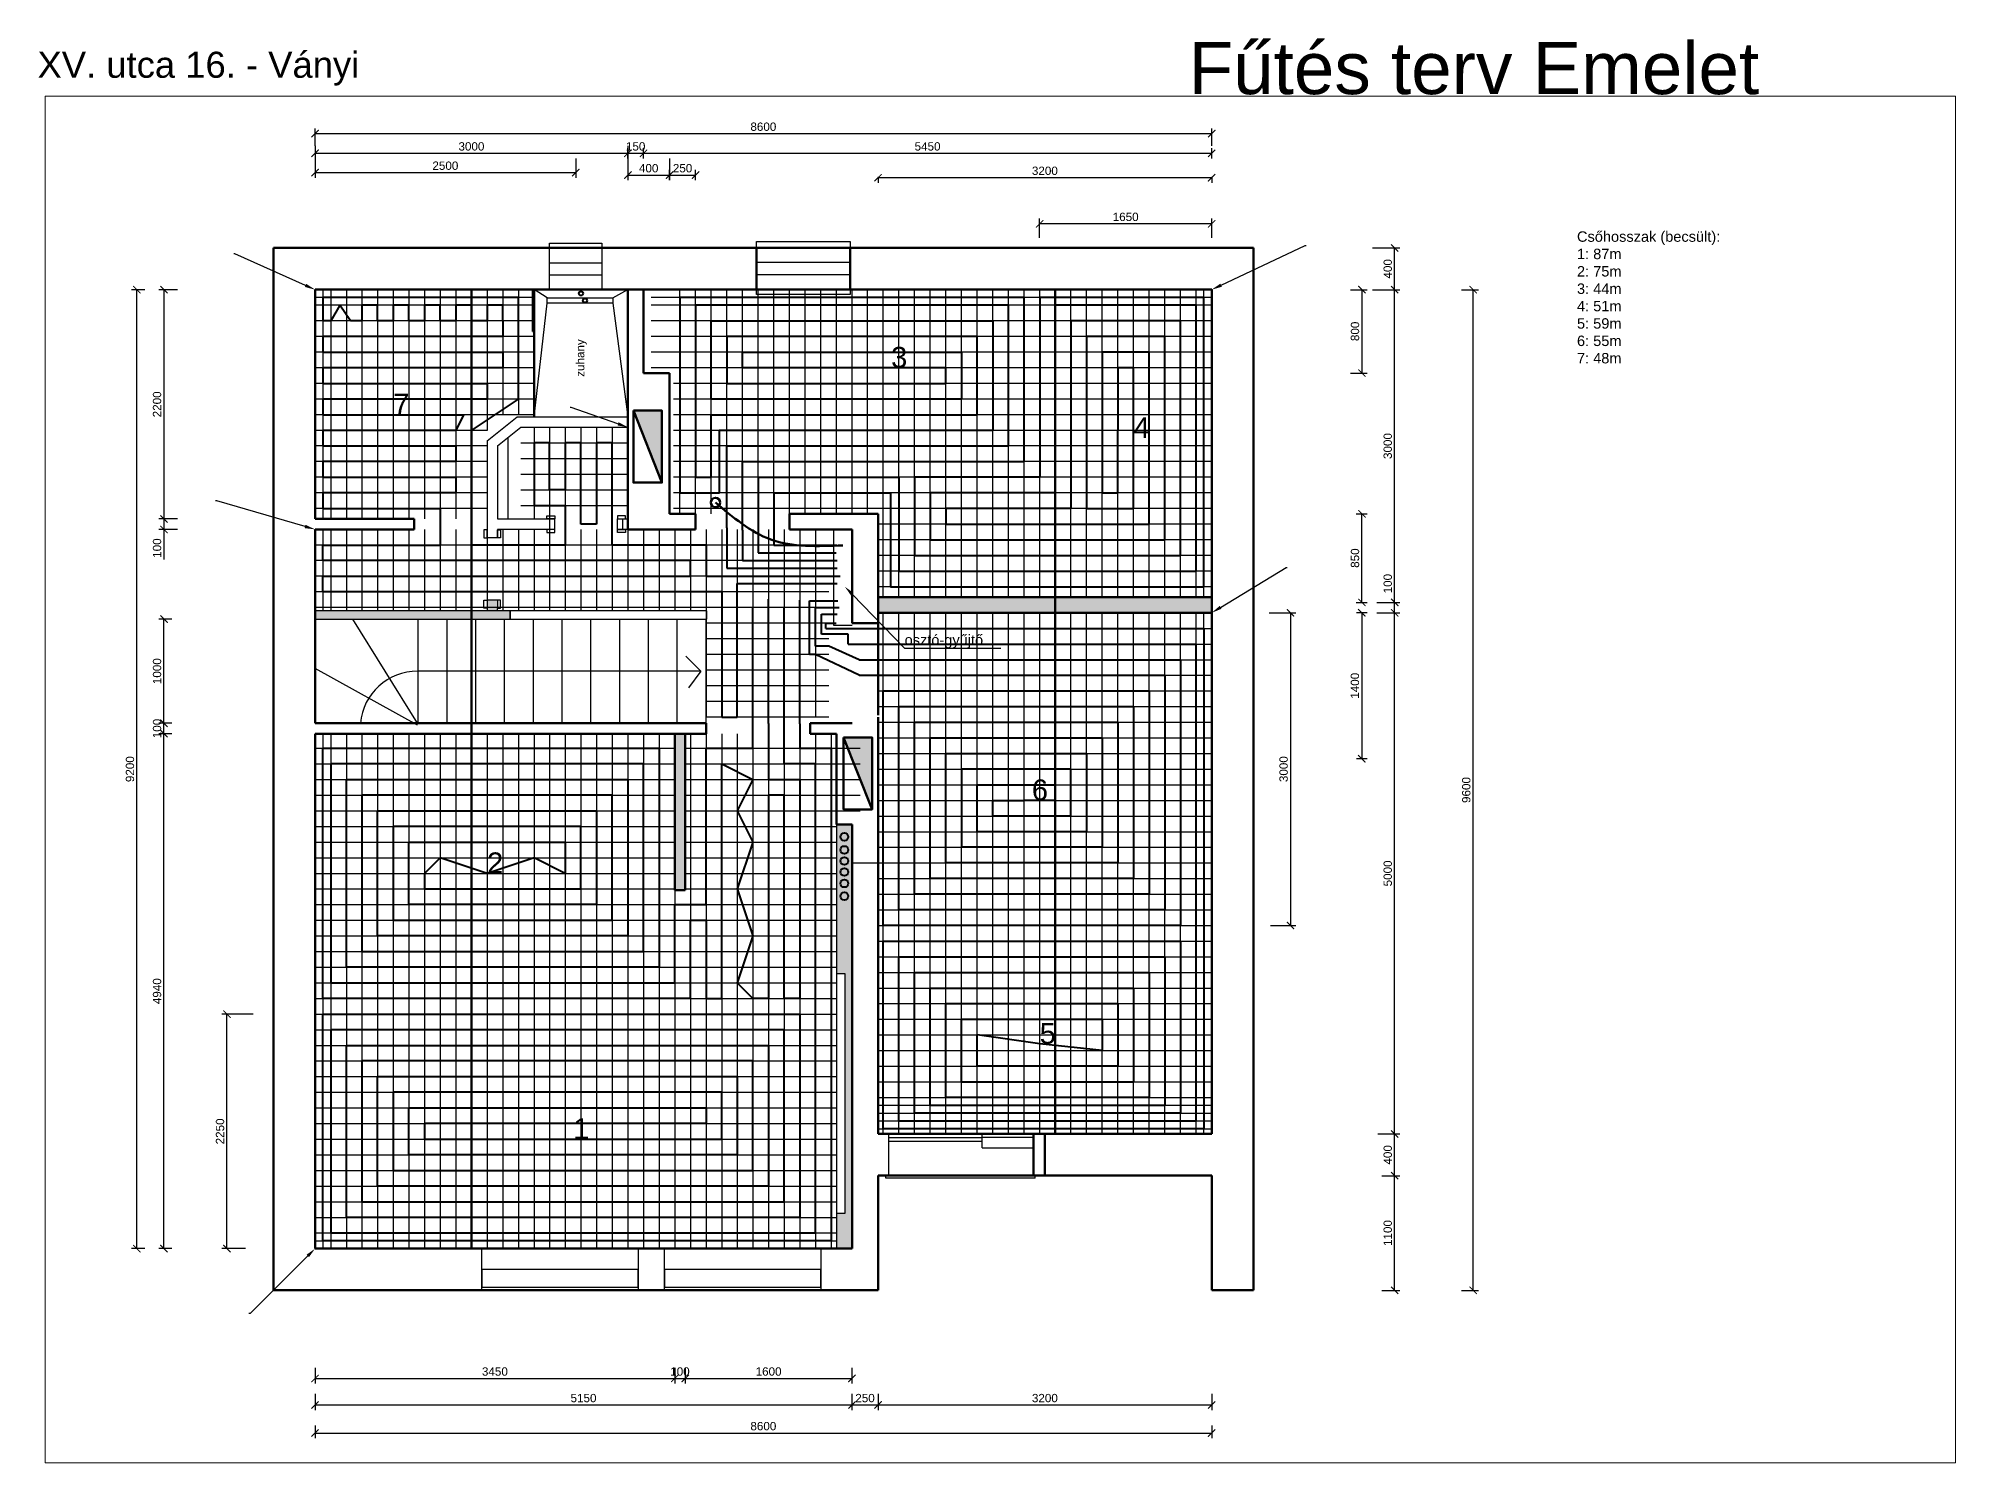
# Paper-space layout 'Fűtés - Emelet' of a CAD drawing. Header units: metres. Extents: x 6 to 373, y 7 to 280.
# The model-space entities are those that its viewports show. They can reach past a viewport. Long polylines and large blocks are cut down to what shows.
import ezdxf
from ezdxf import colors
from ezdxf.entities.mleader import LeaderData, LeaderLine
from ezdxf.math import Vec2, Vec3

# ---------------------------------------------------------------- set-up
doc = ezdxf.new("R2010")
doc.units = ezdxf.units.M
doc.header["$LTSCALE"] = 0.001
doc.linetypes.add('DASHED', pattern=[19.05, 12.7, -6.35])
for name, color, linetype, lineweight in [('ajtók', 7, 'Continuous', 25), ('fűtés - előre', 1, 'Continuous', 40), ('fűtés - nyomó', 3, 'Continuous', 50), ('fűtés - vissza', 5, 'Continuous', 40), ('gépészet - be légtechnika', 6, 'Continuous', 40), ('gépészet - víz', 5, 'Continuous', 40), ('külső fal', 7, 'Continuous', 50), ('külső fal - sz', 7, 'DASHED', 50)]:
    doc.layers.add(name, color=color, linetype=linetype, lineweight=lineweight)
for name, color, linetype in [('fűtés', 8, 'Continuous'), ('gépészet - víz - műtárgy', 252, 'Continuous'), ('lépcső', 170, 'Continuous'), ('Méret', 7, 'Continuous'), ('újfal - gipszkarton', 1, 'Continuous'), ('újfal - gipszkarton - sraff', 9, 'Continuous')]:
    doc.layers.add(name, color=color, linetype=linetype)
doc.layers.add('gépészet - elsz. légtechnika', color=7, linetype='Continuous', lineweight=40, true_color=0x890089)
doc.layers.add('gépészet - víz - csatorna', color=7, linetype='Continuous', lineweight=40, true_color=0x985223)
doc.styles.add('dada', font='arial.ttf', dxfattribs={"height": 80})
doc.dimstyles.new('kicsi folyamatos', dxfattribs={"dimscale": 100, "dimtxt": 1, "dimasz": 0.7, "dimexe": 0.5, "dimexo": 0, "dimgap": 0.25, "dimtad": 1, "dimtxsty": 'dada', "dimblk1": 'ARCHTICK', "dimblk2": 'ARCHTICK', "dimsah": 1, "dimcen": 2.5, "dimadec": 0, "dimazin": 0, "dimtfac": 1, "dimtmove": 0, "dimatfit": 3, "dimldrblk": 'ARCHTICK', "dimfxl": 1, "dimarcsym": 0})

psp = doc.layouts.new('Fűtés - Emelet')

# ---------------------------------------------------------------- texts
at = {"layer": 'újfal - gipszkarton', "ltscale": 10000, "attachment_point": 1, "style": 'dada'}
for s, insert, char_height, width in [('{\\fArial|b0|i0|c0|p34;Fűtés }terv Emelet', (226.32, 279.3), 10, 189.2242), ('XV. utca 16. - Ványi', (5.5, 277.44), 5, 135.4879)]:
    psp.add_mtext(s, dxfattribs=dict(at, insert=insert, char_height=char_height, width=width))

msp = doc.modelspace()

# ---------------------------------------------------------------- texts
at = {"ltscale": 10000, "insert": (-42287.234, 121713.172), "char_height": 80, "width": 626.96977, "attachment_point": 1, "rotation": 90, "style": 'dada'}
msp.add_mtext('zuhany', dxfattribs=at)
at = {"layer": 'Méret', "ltscale": 10000, "attachment_point": 1, "style": 'dada'}
for s, insert, char_height, width in [('Csőhosszak (becsült):\\P1: 87m\\P2: 75m\\P3: 44m\\P4: 51m\\P5: 59m\\P6: 55m\\P7: 48m', (-32686.153, 123108.459), 100, 10300.51681), ('3', (-39264.787, 122000.211), 200, 450), ('7', (-44040.426, 121550.211), 200, 450), ('4', (-36939.787, 121325.211), 200, 450), ('6', (-37914.787, 117850.211), 200, 450), ('2', (-43139.787, 117150.211), 200, 450), ('5', (-37839.787, 115514.7), 200, 450), ('1', (-42314.787, 114600.211), 200, 450)]:
    msp.add_mtext(s, dxfattribs=dict(at, insert=insert, char_height=char_height, width=width))

# ---------------------------------------------------------------- blocks, each defined once
blk = doc.blocks.new('_ArchTick')
at = {"color": 0, "linetype": 'ByBlock', "const_width": 0.15}
blk.add_lwpolyline([(-0.5, -0.5), (0.5, 0.5)], dxfattribs=at)
blk = doc.blocks.new('*D215')
at = {"layer": 'Defpoints', "color": 0, "ltscale": 10000}
for p in [(-36190, 124046), (-44790, 123929), (-36190, 123929)]:
    blk.add_point(p, dxfattribs=at)
at = {"layer": 'Méret', "color": 0, "lineweight": -2, "ltscale": 10000}
for p, q in [((-44790, 123929), (-44790, 124096)), ((-44790, 124046), (-36190, 124046)), ((-36190, 123929), (-36190, 124096))]:
    blk.add_line(p, q, dxfattribs=at)
at = {"layer": 'Méret', "color": 0, "lineweight": -2, "ltscale": 10000, "xscale": 70, "yscale": 70, "zscale": 70, "rotation": 180}
blk.add_blockref('_ArchTick', (-44790, 124046), dxfattribs=at)
at = {"layer": 'Méret', "color": 0, "lineweight": -2, "ltscale": 10000, "xscale": 70, "yscale": 70, "zscale": 70}
blk.add_blockref('_ArchTick', (-36190, 124046), dxfattribs=at)
at = {"layer": 'Méret', "color": 0, "ltscale": 10000, "insert": (-40490, 124112), "char_height": 80, "attachment_point": 5, "style": 'dada'}
blk.add_mtext('8600', dxfattribs=at)
blk = doc.blocks.new('*D216')
at = {"layer": 'Defpoints', "color": 0, "ltscale": 10000}
for p in [(-44790, 123929), (-41790, 123929), (-41790, 123857)]:
    blk.add_point(p, dxfattribs=at)
at = {"layer": 'Méret', "color": 0, "lineweight": -2, "ltscale": 10000}
for p, q in [((-44790, 123929), (-44790, 123807)), ((-44790, 123857), (-41790, 123857)), ((-41790, 123929), (-41790, 123807))]:
    blk.add_line(p, q, dxfattribs=at)
at = {"layer": 'Méret', "color": 0, "lineweight": -2, "ltscale": 10000, "xscale": 70, "yscale": 70, "zscale": 70, "rotation": 180}
blk.add_blockref('_ArchTick', (-44790, 123857), dxfattribs=at)
at = {"layer": 'Méret', "color": 0, "lineweight": -2, "ltscale": 10000, "xscale": 70, "yscale": 70, "zscale": 70}
blk.add_blockref('_ArchTick', (-41790, 123857), dxfattribs=at)
at = {"layer": 'Méret', "color": 0, "ltscale": 10000, "insert": (-43290, 123923), "char_height": 80, "attachment_point": 5, "style": 'dada'}
blk.add_mtext('3000', dxfattribs=at)
blk = doc.blocks.new('*D217')
at = {"layer": 'Defpoints', "color": 0, "ltscale": 10000}
for p in [(-41790, 123807), (-41640, 123857), (-41640, 123807)]:
    blk.add_point(p, dxfattribs=at)
at = {"layer": 'Méret', "color": 0, "lineweight": -2, "ltscale": 10000}
for p, q in [((-41790, 123807), (-41790, 123907)), ((-41790, 123857), (-41640, 123857)), ((-41640, 123807), (-41640, 123907))]:
    blk.add_line(p, q, dxfattribs=at)
at = {"layer": 'Méret', "color": 0, "lineweight": -2, "ltscale": 10000, "xscale": 70, "yscale": 70, "zscale": 70, "rotation": 180}
blk.add_blockref('_ArchTick', (-41790, 123857), dxfattribs=at)
at = {"layer": 'Méret', "color": 0, "lineweight": -2, "ltscale": 10000, "xscale": 70, "yscale": 70, "zscale": 70}
blk.add_blockref('_ArchTick', (-41640, 123857), dxfattribs=at)
at = {"layer": 'Méret', "color": 0, "ltscale": 10000, "insert": (-41715, 123923), "char_height": 80, "attachment_point": 5, "style": 'dada'}
blk.add_mtext('150', dxfattribs=at)
blk = doc.blocks.new('*D218')
at = {"layer": 'Defpoints', "color": 0, "ltscale": 10000}
for p in [(-41640, 123807), (-36190, 123857), (-36190, 123807)]:
    blk.add_point(p, dxfattribs=at)
at = {"layer": 'Méret', "color": 0, "lineweight": -2, "ltscale": 10000}
for p, q in [((-41640, 123807), (-41640, 123907)), ((-41640, 123857), (-36190, 123857)), ((-36190, 123807), (-36190, 123907))]:
    blk.add_line(p, q, dxfattribs=at)
at = {"layer": 'Méret', "color": 0, "lineweight": -2, "ltscale": 10000, "xscale": 70, "yscale": 70, "zscale": 70, "rotation": 180}
blk.add_blockref('_ArchTick', (-41640, 123857), dxfattribs=at)
at = {"layer": 'Méret', "color": 0, "lineweight": -2, "ltscale": 10000, "xscale": 70, "yscale": 70, "zscale": 70}
blk.add_blockref('_ArchTick', (-36190, 123857), dxfattribs=at)
at = {"layer": 'Méret', "color": 0, "ltscale": 10000, "insert": (-38915, 123923), "char_height": 80, "attachment_point": 5, "style": 'dada'}
blk.add_mtext('5450', dxfattribs=at)
blk = doc.blocks.new('*D219')
at = {"layer": 'Defpoints', "color": 0, "ltscale": 10000}
for p in [(-44790, 123807), (-42290, 123807), (-42290, 123672)]:
    blk.add_point(p, dxfattribs=at)
at = {"layer": 'Méret', "color": 0, "lineweight": -2, "ltscale": 10000}
for p, q in [((-44790, 123807), (-44790, 123622)), ((-42290, 123807), (-42290, 123622)), ((-44790, 123672), (-42290, 123672))]:
    blk.add_line(p, q, dxfattribs=at)
at = {"layer": 'Méret', "color": 0, "lineweight": -2, "ltscale": 10000, "xscale": 70, "yscale": 70, "zscale": 70, "rotation": 180}
blk.add_blockref('_ArchTick', (-44790, 123672), dxfattribs=at)
at = {"layer": 'Méret', "color": 0, "lineweight": -2, "ltscale": 10000, "xscale": 70, "yscale": 70, "zscale": 70}
blk.add_blockref('_ArchTick', (-42290, 123672), dxfattribs=at)
at = {"layer": 'Méret', "color": 0, "ltscale": 10000, "insert": (-43540, 123738), "char_height": 80, "attachment_point": 5, "style": 'dada'}
blk.add_mtext('2500', dxfattribs=at)
blk = doc.blocks.new('*D220')
at = {"layer": 'Defpoints', "color": 0, "ltscale": 10000}
for p in [(-41790, 123807), (-41390, 123807), (-41390, 123648)]:
    blk.add_point(p, dxfattribs=at)
at = {"layer": 'Méret', "color": 0, "lineweight": -2, "ltscale": 10000}
for p, q in [((-41790, 123807), (-41790, 123598)), ((-41390, 123807), (-41390, 123598)), ((-41790, 123648), (-41390, 123648))]:
    blk.add_line(p, q, dxfattribs=at)
at = {"layer": 'Méret', "color": 0, "lineweight": -2, "ltscale": 10000, "xscale": 70, "yscale": 70, "zscale": 70, "rotation": 180}
blk.add_blockref('_ArchTick', (-41790, 123648), dxfattribs=at)
at = {"layer": 'Méret', "color": 0, "lineweight": -2, "ltscale": 10000, "xscale": 70, "yscale": 70, "zscale": 70}
blk.add_blockref('_ArchTick', (-41390, 123648), dxfattribs=at)
at = {"layer": 'Méret', "color": 0, "ltscale": 10000, "insert": (-41590, 123714), "char_height": 80, "attachment_point": 5, "style": 'dada'}
blk.add_mtext('400', dxfattribs=at)
blk = doc.blocks.new('*D221')
at = {"layer": 'Defpoints', "color": 0, "ltscale": 10000}
for p in [(-41390, 123598), (-41140, 123648), (-41140, 123598)]:
    blk.add_point(p, dxfattribs=at)
at = {"layer": 'Méret', "color": 0, "lineweight": -2, "ltscale": 10000}
for p, q in [((-41390, 123598), (-41390, 123698)), ((-41390, 123648), (-41140, 123648)), ((-41140, 123598), (-41140, 123698))]:
    blk.add_line(p, q, dxfattribs=at)
at = {"layer": 'Méret', "color": 0, "lineweight": -2, "ltscale": 10000, "xscale": 70, "yscale": 70, "zscale": 70, "rotation": 180}
blk.add_blockref('_ArchTick', (-41390, 123648), dxfattribs=at)
at = {"layer": 'Méret', "color": 0, "lineweight": -2, "ltscale": 10000, "xscale": 70, "yscale": 70, "zscale": 70}
blk.add_blockref('_ArchTick', (-41140, 123648), dxfattribs=at)
at = {"layer": 'Méret', "color": 0, "ltscale": 10000, "insert": (-41265, 123714), "char_height": 80, "attachment_point": 5, "style": 'dada'}
blk.add_mtext('250', dxfattribs=at)
blk = doc.blocks.new('*D222')
at = {"layer": 'Defpoints', "color": 0, "ltscale": 10000}
for p in [(-39390, 123632), (-39390, 123623), (-36190, 123632)]:
    blk.add_point(p, dxfattribs=at)
at = {"layer": 'Méret', "color": 0, "lineweight": -2, "ltscale": 10000}
for p, q in [((-39390, 123632), (-39390, 123573)), ((-36190, 123623), (-39390, 123623)), ((-36190, 123632), (-36190, 123573))]:
    blk.add_line(p, q, dxfattribs=at)
at = {"layer": 'Méret', "color": 0, "lineweight": -2, "ltscale": 10000, "xscale": 70, "yscale": 70, "zscale": 70, "rotation": 180}
blk.add_blockref('_ArchTick', (-39390, 123623), dxfattribs=at)
at = {"layer": 'Méret', "color": 0, "lineweight": -2, "ltscale": 10000, "xscale": 70, "yscale": 70, "zscale": 70}
blk.add_blockref('_ArchTick', (-36190, 123623), dxfattribs=at)
at = {"layer": 'Méret', "color": 0, "ltscale": 10000, "insert": (-37790, 123689), "char_height": 80, "attachment_point": 5, "style": 'dada'}
blk.add_mtext('3200', dxfattribs=at)
blk = doc.blocks.new('*D223')
at = {"layer": 'Defpoints', "color": 0, "ltscale": 10000}
for p in [(-44790, 111651), (-36190, 111651), (-36190, 111580)]:
    blk.add_point(p, dxfattribs=at)
at = {"layer": 'Méret', "color": 0, "lineweight": -2, "ltscale": 10000}
for p, q in [((-44790, 111651), (-44790, 111530)), ((-36190, 111651), (-36190, 111530)), ((-44790, 111580), (-36190, 111580))]:
    blk.add_line(p, q, dxfattribs=at)
at = {"layer": 'Méret', "color": 0, "lineweight": -2, "ltscale": 10000, "xscale": 70, "yscale": 70, "zscale": 70, "rotation": 180}
blk.add_blockref('_ArchTick', (-44790, 111580), dxfattribs=at)
at = {"layer": 'Méret', "color": 0, "lineweight": -2, "ltscale": 10000, "xscale": 70, "yscale": 70, "zscale": 70}
blk.add_blockref('_ArchTick', (-36190, 111580), dxfattribs=at)
at = {"layer": 'Méret', "color": 0, "ltscale": 10000, "insert": (-40490, 111646), "char_height": 80, "attachment_point": 5, "style": 'dada'}
blk.add_mtext('8600', dxfattribs=at)
blk = doc.blocks.new('*D224')
at = {"layer": 'Defpoints', "color": 0, "ltscale": 10000}
for p in [(-39390, 111955), (-39390, 111849), (-36190, 111955)]:
    blk.add_point(p, dxfattribs=at)
at = {"layer": 'Méret', "color": 0, "lineweight": -2, "ltscale": 10000}
for p, q in [((-39390, 111955), (-39390, 111799)), ((-36190, 111849), (-39390, 111849)), ((-36190, 111955), (-36190, 111799))]:
    blk.add_line(p, q, dxfattribs=at)
at = {"layer": 'Méret', "color": 0, "lineweight": -2, "ltscale": 10000, "xscale": 70, "yscale": 70, "zscale": 70, "rotation": 180}
blk.add_blockref('_ArchTick', (-39390, 111849), dxfattribs=at)
at = {"layer": 'Méret', "color": 0, "lineweight": -2, "ltscale": 10000, "xscale": 70, "yscale": 70, "zscale": 70}
blk.add_blockref('_ArchTick', (-36190, 111849), dxfattribs=at)
at = {"layer": 'Méret', "color": 0, "ltscale": 10000, "insert": (-37790, 111915), "char_height": 80, "attachment_point": 5, "style": 'dada'}
blk.add_mtext('3200', dxfattribs=at)
blk = doc.blocks.new('*D225')
at = {"layer": 'Defpoints', "color": 0, "ltscale": 10000}
for p in [(-39640, 111955), (-39640, 111849), (-39390, 111955)]:
    blk.add_point(p, dxfattribs=at)
at = {"layer": 'Méret', "color": 0, "lineweight": -2, "ltscale": 10000}
for p, q in [((-39640, 111955), (-39640, 111799)), ((-39390, 111849), (-39640, 111849)), ((-39390, 111955), (-39390, 111799))]:
    blk.add_line(p, q, dxfattribs=at)
at = {"layer": 'Méret', "color": 0, "lineweight": -2, "ltscale": 10000, "xscale": 70, "yscale": 70, "zscale": 70, "rotation": 180}
blk.add_blockref('_ArchTick', (-39640, 111849), dxfattribs=at)
at = {"layer": 'Méret', "color": 0, "lineweight": -2, "ltscale": 10000, "xscale": 70, "yscale": 70, "zscale": 70}
blk.add_blockref('_ArchTick', (-39390, 111849), dxfattribs=at)
at = {"layer": 'Méret', "color": 0, "ltscale": 10000, "insert": (-39515, 111915), "char_height": 80, "attachment_point": 5, "style": 'dada'}
blk.add_mtext('250', dxfattribs=at)
blk = doc.blocks.new('*D226')
at = {"layer": 'Defpoints', "color": 0, "ltscale": 10000}
for p in [(-44790, 111955), (-44790, 111849), (-39640, 111955)]:
    blk.add_point(p, dxfattribs=at)
at = {"layer": 'Méret', "color": 0, "lineweight": -2, "ltscale": 10000}
for p, q in [((-44790, 111955), (-44790, 111799)), ((-39640, 111849), (-44790, 111849)), ((-39640, 111955), (-39640, 111799))]:
    blk.add_line(p, q, dxfattribs=at)
at = {"layer": 'Méret', "color": 0, "lineweight": -2, "ltscale": 10000, "xscale": 70, "yscale": 70, "zscale": 70, "rotation": 180}
blk.add_blockref('_ArchTick', (-44790, 111849), dxfattribs=at)
at = {"layer": 'Méret', "color": 0, "lineweight": -2, "ltscale": 10000, "xscale": 70, "yscale": 70, "zscale": 70}
blk.add_blockref('_ArchTick', (-39640, 111849), dxfattribs=at)
at = {"layer": 'Méret', "color": 0, "ltscale": 10000, "insert": (-42215, 111915), "char_height": 80, "attachment_point": 5, "style": 'dada'}
blk.add_mtext('5150', dxfattribs=at)
blk = doc.blocks.new('*D227')
at = {"layer": 'Defpoints', "color": 0, "ltscale": 10000}
for p in [(-44790, 112207), (-41340, 112207), (-41340, 112104)]:
    blk.add_point(p, dxfattribs=at)
at = {"layer": 'Méret', "color": 0, "lineweight": -2, "ltscale": 10000}
for p, q in [((-44790, 112207), (-44790, 112054)), ((-41340, 112207), (-41340, 112054)), ((-44790, 112104), (-41340, 112104))]:
    blk.add_line(p, q, dxfattribs=at)
at = {"layer": 'Méret', "color": 0, "lineweight": -2, "ltscale": 10000, "xscale": 70, "yscale": 70, "zscale": 70, "rotation": 180}
blk.add_blockref('_ArchTick', (-44790, 112104), dxfattribs=at)
at = {"layer": 'Méret', "color": 0, "lineweight": -2, "ltscale": 10000, "xscale": 70, "yscale": 70, "zscale": 70}
blk.add_blockref('_ArchTick', (-41340, 112104), dxfattribs=at)
at = {"layer": 'Méret', "color": 0, "ltscale": 10000, "insert": (-43065, 112170), "char_height": 80, "attachment_point": 5, "style": 'dada'}
blk.add_mtext('3450', dxfattribs=at)
blk = doc.blocks.new('*D228')
at = {"layer": 'Defpoints', "color": 0, "ltscale": 10000}
for p in [(-41340, 112207), (-41240, 112207), (-41240, 112104)]:
    blk.add_point(p, dxfattribs=at)
at = {"layer": 'Méret', "color": 0, "lineweight": -2, "ltscale": 10000}
for p, q in [((-41340, 112207), (-41340, 112054)), ((-41240, 112207), (-41240, 112054)), ((-41340, 112104), (-41240, 112104))]:
    blk.add_line(p, q, dxfattribs=at)
at = {"layer": 'Méret', "color": 0, "lineweight": -2, "ltscale": 10000, "xscale": 70, "yscale": 70, "zscale": 70, "rotation": 180}
blk.add_blockref('_ArchTick', (-41340, 112104), dxfattribs=at)
at = {"layer": 'Méret', "color": 0, "lineweight": -2, "ltscale": 10000, "xscale": 70, "yscale": 70, "zscale": 70}
blk.add_blockref('_ArchTick', (-41240, 112104), dxfattribs=at)
at = {"layer": 'Méret', "color": 0, "ltscale": 10000, "insert": (-41290, 112170), "char_height": 80, "attachment_point": 5, "style": 'dada'}
blk.add_mtext('100', dxfattribs=at)
blk = doc.blocks.new('*D229')
at = {"layer": 'Defpoints', "color": 0, "ltscale": 10000}
for p in [(-41240, 112207), (-39640, 112207), (-39640, 112104)]:
    blk.add_point(p, dxfattribs=at)
at = {"layer": 'Méret', "color": 0, "lineweight": -2, "ltscale": 10000}
for p, q in [((-41240, 112207), (-41240, 112054)), ((-39640, 112207), (-39640, 112054)), ((-41240, 112104), (-39640, 112104))]:
    blk.add_line(p, q, dxfattribs=at)
at = {"layer": 'Méret', "color": 0, "lineweight": -2, "ltscale": 10000, "xscale": 70, "yscale": 70, "zscale": 70, "rotation": 180}
blk.add_blockref('_ArchTick', (-41240, 112104), dxfattribs=at)
at = {"layer": 'Méret', "color": 0, "lineweight": -2, "ltscale": 10000, "xscale": 70, "yscale": 70, "zscale": 70}
blk.add_blockref('_ArchTick', (-39640, 112104), dxfattribs=at)
at = {"layer": 'Méret', "color": 0, "ltscale": 10000, "insert": (-40440, 112170), "char_height": 80, "attachment_point": 5, "style": 'dada'}
blk.add_mtext('1600', dxfattribs=at)
blk = doc.blocks.new('*D230')
at = {"layer": 'Defpoints', "color": 0, "ltscale": 10000}
for p in [(-46499, 122549), (-46421, 122549), (-46421, 113349)]:
    blk.add_point(p, dxfattribs=at)
at = {"layer": 'Méret', "color": 0, "lineweight": -2, "ltscale": 10000}
for p, q in [((-46421, 122549), (-46549, 122549)), ((-46499, 113349), (-46499, 122549)), ((-46421, 113349), (-46549, 113349))]:
    blk.add_line(p, q, dxfattribs=at)
at = {"layer": 'Méret', "color": 0, "lineweight": -2, "ltscale": 10000, "xscale": 70, "yscale": 70, "zscale": 70}
for p, rotation in [((-46499, 122549), 90), ((-46499, 113349), 270)]:
    blk.add_blockref('_ArchTick', p, dxfattribs=dict(at, rotation=rotation))
at = {"layer": 'Méret', "color": 0, "ltscale": 10000, "insert": (-46565, 117949), "char_height": 80, "attachment_point": 5, "rotation": 90, "style": 'dada'}
blk.add_mtext('9200', dxfattribs=at)
blk = doc.blocks.new('*D231')
at = {"layer": 'Defpoints', "color": 0, "ltscale": 10000}
for p in [(-46239, 118289), (-46162, 118289), (-46162, 113349)]:
    blk.add_point(p, dxfattribs=at)
at = {"layer": 'Méret', "color": 0, "lineweight": -2, "ltscale": 10000}
for p, q in [((-46162, 118289), (-46289, 118289)), ((-46239, 113349), (-46239, 118289)), ((-46162, 113349), (-46289, 113349))]:
    blk.add_line(p, q, dxfattribs=at)
at = {"layer": 'Méret', "color": 0, "lineweight": -2, "ltscale": 10000, "xscale": 70, "yscale": 70, "zscale": 70}
for p, rotation in [((-46239, 118289), 90), ((-46239, 113349), 270)]:
    blk.add_blockref('_ArchTick', p, dxfattribs=dict(at, rotation=rotation))
at = {"layer": 'Méret', "color": 0, "ltscale": 10000, "insert": (-46305, 115819), "char_height": 80, "attachment_point": 5, "rotation": 90, "style": 'dada'}
blk.add_mtext('4940', dxfattribs=at)
blk = doc.blocks.new('*D232')
at = {"layer": 'Defpoints', "color": 0, "ltscale": 10000}
for p in [(-46239, 118389), (-46162, 118389), (-46162, 118289)]:
    blk.add_point(p, dxfattribs=at)
at = {"layer": 'Méret', "color": 0, "lineweight": -2, "ltscale": 10000}
for p, q in [((-46162, 118389), (-46289, 118389)), ((-46162, 118289), (-46289, 118289)), ((-46239, 118289), (-46239, 118389))]:
    blk.add_line(p, q, dxfattribs=at)
at = {"layer": 'Méret', "color": 0, "lineweight": -2, "ltscale": 10000, "xscale": 70, "yscale": 70, "zscale": 70}
for p, rotation in [((-46239, 118389), 90), ((-46239, 118289), 270)]:
    blk.add_blockref('_ArchTick', p, dxfattribs=dict(at, rotation=rotation))
at = {"layer": 'Méret', "color": 0, "ltscale": 10000, "insert": (-46305, 118339), "char_height": 80, "attachment_point": 5, "rotation": 90, "style": 'dada'}
blk.add_mtext('100', dxfattribs=at)
blk = doc.blocks.new('*D233')
at = {"layer": 'Defpoints', "color": 0, "ltscale": 10000}
for p in [(-46239, 119389), (-46162, 119389), (-46162, 118389)]:
    blk.add_point(p, dxfattribs=at)
at = {"layer": 'Méret', "color": 0, "lineweight": -2, "ltscale": 10000}
for p, q in [((-46162, 119389), (-46289, 119389)), ((-46239, 118389), (-46239, 119389)), ((-46162, 118389), (-46289, 118389))]:
    blk.add_line(p, q, dxfattribs=at)
at = {"layer": 'Méret', "color": 0, "lineweight": -2, "ltscale": 10000, "xscale": 70, "yscale": 70, "zscale": 70}
for p, rotation in [((-46239, 119389), 90), ((-46239, 118389), 270)]:
    blk.add_blockref('_ArchTick', p, dxfattribs=dict(at, rotation=rotation))
at = {"layer": 'Méret', "color": 0, "ltscale": 10000, "insert": (-46305, 118889), "char_height": 80, "attachment_point": 5, "rotation": 90, "style": 'dada'}
blk.add_mtext('1000', dxfattribs=at)
blk = doc.blocks.new('*D204')
at = {"layer": 'Defpoints', "color": 0, "ltscale": 10000}
for p in [(-46110, 122549), (-46239, 120349), (-46110, 120349)]:
    blk.add_point(p, dxfattribs=at)
at = {"layer": 'Méret', "color": 0, "lineweight": -2, "ltscale": 10000}
for p, q in [((-46110, 122549), (-46289, 122549)), ((-46239, 122549), (-46239, 120349)), ((-46110, 120349), (-46289, 120349))]:
    blk.add_line(p, q, dxfattribs=at)
at = {"layer": 'Méret', "color": 0, "lineweight": -2, "ltscale": 10000, "xscale": 70, "yscale": 70, "zscale": 70}
for p, rotation in [((-46239, 122549), 90), ((-46239, 120349), 270)]:
    blk.add_blockref('_ArchTick', p, dxfattribs=dict(at, rotation=rotation))
at = {"layer": 'Méret', "color": 0, "ltscale": 10000, "insert": (-46305, 121449), "char_height": 80, "attachment_point": 5, "rotation": 90, "style": 'dada'}
blk.add_mtext('2200', dxfattribs=at)
blk = doc.blocks.new('*D205')
at = {"layer": 'Defpoints', "color": 0, "ltscale": 10000}
for p in [(-46110, 120349), (-46239, 120249), (-46110, 120249)]:
    blk.add_point(p, dxfattribs=at)
at = {"layer": 'Méret', "color": 0, "lineweight": -2, "ltscale": 10000}
for p, q in [((-46110, 120349), (-46289, 120349)), ((-46239, 120349), (-46239, 120249)), ((-46110, 120249), (-46289, 120249)), ((-46239, 120249), (-46239, 119960))]:
    blk.add_line(p, q, dxfattribs=at)
at = {"layer": 'Méret', "color": 0, "lineweight": -2, "ltscale": 10000, "xscale": 70, "yscale": 70, "zscale": 70}
for p, rotation in [((-46239, 120349), 90), ((-46239, 120249), 270)]:
    blk.add_blockref('_ArchTick', p, dxfattribs=dict(at, rotation=rotation))
at = {"layer": 'Méret', "color": 0, "ltscale": 10000, "insert": (-46305, 120070), "char_height": 80, "attachment_point": 5, "rotation": 90, "style": 'dada'}
blk.add_mtext('100', dxfattribs=at)
blk = doc.blocks.new('*D206')
at = {"layer": 'Defpoints', "color": 0, "ltscale": 10000}
for p in [(-33793, 122549), (-33682, 122549), (-33793, 112949)]:
    blk.add_point(p, dxfattribs=at)
at = {"layer": 'Méret', "color": 0, "lineweight": -2, "ltscale": 10000}
for p, q in [((-33793, 122549), (-33632, 122549)), ((-33682, 112949), (-33682, 122549)), ((-33793, 112949), (-33632, 112949))]:
    blk.add_line(p, q, dxfattribs=at)
at = {"layer": 'Méret', "color": 0, "lineweight": -2, "ltscale": 10000, "xscale": 70, "yscale": 70, "zscale": 70}
for p, rotation in [((-33682, 122549), 90), ((-33682, 112949), 270)]:
    blk.add_blockref('_ArchTick', p, dxfattribs=dict(at, rotation=rotation))
at = {"layer": 'Méret', "color": 0, "ltscale": 10000, "insert": (-33748, 117749), "char_height": 80, "attachment_point": 5, "rotation": 90, "style": 'dada'}
blk.add_mtext('9600', dxfattribs=at)
blk = doc.blocks.new('*D207')
at = {"layer": 'Defpoints', "color": 0, "ltscale": 10000}
for p in [(-34557, 114049), (-34435, 114049), (-34557, 112949)]:
    blk.add_point(p, dxfattribs=at)
at = {"layer": 'Méret', "color": 0, "lineweight": -2, "ltscale": 10000}
for p, q in [((-34557, 114049), (-34385, 114049)), ((-34435, 112949), (-34435, 114049)), ((-34557, 112949), (-34385, 112949))]:
    blk.add_line(p, q, dxfattribs=at)
at = {"layer": 'Méret', "color": 0, "lineweight": -2, "ltscale": 10000, "xscale": 70, "yscale": 70, "zscale": 70}
for p, rotation in [((-34435, 114049), 90), ((-34435, 112949), 270)]:
    blk.add_blockref('_ArchTick', p, dxfattribs=dict(at, rotation=rotation))
at = {"layer": 'Méret', "color": 0, "ltscale": 10000, "insert": (-34501, 113499), "char_height": 80, "attachment_point": 5, "rotation": 90, "style": 'dada'}
blk.add_mtext('1100', dxfattribs=at)
blk = doc.blocks.new('*D208')
at = {"layer": 'Defpoints', "color": 0, "ltscale": 10000}
for p in [(-34597, 114449), (-34435, 114449), (-34557, 114049)]:
    blk.add_point(p, dxfattribs=at)
at = {"layer": 'Méret', "color": 0, "lineweight": -2, "ltscale": 10000}
for p, q in [((-34597, 114449), (-34385, 114449)), ((-34435, 114049), (-34435, 114449)), ((-34557, 114049), (-34385, 114049))]:
    blk.add_line(p, q, dxfattribs=at)
at = {"layer": 'Méret', "color": 0, "lineweight": -2, "ltscale": 10000, "xscale": 70, "yscale": 70, "zscale": 70}
for p, rotation in [((-34435, 114449), 90), ((-34435, 114049), 270)]:
    blk.add_blockref('_ArchTick', p, dxfattribs=dict(at, rotation=rotation))
at = {"layer": 'Méret', "color": 0, "ltscale": 10000, "insert": (-34501, 114249), "char_height": 80, "attachment_point": 5, "rotation": 90, "style": 'dada'}
blk.add_mtext('400', dxfattribs=at)
blk = doc.blocks.new('*D209')
at = {"layer": 'Defpoints', "color": 0, "ltscale": 10000}
for p in [(-34607, 119449), (-34435, 119449), (-34597, 114449)]:
    blk.add_point(p, dxfattribs=at)
at = {"layer": 'Méret', "color": 0, "lineweight": -2, "ltscale": 10000}
for p, q in [((-34607, 119449), (-34385, 119449)), ((-34435, 114449), (-34435, 119449)), ((-34597, 114449), (-34385, 114449))]:
    blk.add_line(p, q, dxfattribs=at)
at = {"layer": 'Méret', "color": 0, "lineweight": -2, "ltscale": 10000, "xscale": 70, "yscale": 70, "zscale": 70}
for p, rotation in [((-34435, 119449), 90), ((-34435, 114449), 270)]:
    blk.add_blockref('_ArchTick', p, dxfattribs=dict(at, rotation=rotation))
at = {"layer": 'Méret', "color": 0, "ltscale": 10000, "insert": (-34501, 116949), "char_height": 80, "attachment_point": 5, "rotation": 90, "style": 'dada'}
blk.add_mtext('5000', dxfattribs=at)
blk = doc.blocks.new('*D210')
at = {"layer": 'Defpoints', "color": 0, "ltscale": 10000}
for p in [(-34607, 119549), (-34435, 119549), (-34607, 119449)]:
    blk.add_point(p, dxfattribs=at)
at = {"layer": 'Méret', "color": 0, "lineweight": -2, "ltscale": 10000}
for p, q in [((-34435, 119549), (-34435, 119838)), ((-34607, 119549), (-34385, 119549)), ((-34435, 119449), (-34435, 119549)), ((-34607, 119449), (-34385, 119449))]:
    blk.add_line(p, q, dxfattribs=at)
at = {"layer": 'Méret', "color": 0, "lineweight": -2, "ltscale": 10000, "xscale": 70, "yscale": 70, "zscale": 70}
for p, rotation in [((-34435, 119549), 90), ((-34435, 119449), 270)]:
    blk.add_blockref('_ArchTick', p, dxfattribs=dict(at, rotation=rotation))
at = {"layer": 'Méret', "color": 0, "ltscale": 10000, "insert": (-34501, 119729), "char_height": 80, "attachment_point": 5, "rotation": 90, "style": 'dada'}
blk.add_mtext('100', dxfattribs=at)
blk = doc.blocks.new('*D211')
at = {"layer": 'Defpoints', "color": 0, "ltscale": 10000}
for p in [(-34647, 122549), (-34435, 122549), (-34607, 119549)]:
    blk.add_point(p, dxfattribs=at)
at = {"layer": 'Méret', "color": 0, "lineweight": -2, "ltscale": 10000}
for p, q in [((-34647, 122549), (-34385, 122549)), ((-34435, 119549), (-34435, 122549)), ((-34607, 119549), (-34385, 119549))]:
    blk.add_line(p, q, dxfattribs=at)
at = {"layer": 'Méret', "color": 0, "lineweight": -2, "ltscale": 10000, "xscale": 70, "yscale": 70, "zscale": 70}
for p, rotation in [((-34435, 122549), 90), ((-34435, 119549), 270)]:
    blk.add_blockref('_ArchTick', p, dxfattribs=dict(at, rotation=rotation))
at = {"layer": 'Méret', "color": 0, "ltscale": 10000, "insert": (-34501, 121049), "char_height": 80, "attachment_point": 5, "rotation": 90, "style": 'dada'}
blk.add_mtext('3000', dxfattribs=at)
blk = doc.blocks.new('*D212')
at = {"layer": 'Defpoints', "color": 0, "ltscale": 10000}
for p in [(-34647, 122949), (-34435, 122949), (-34647, 122549)]:
    blk.add_point(p, dxfattribs=at)
at = {"layer": 'Méret', "color": 0, "lineweight": -2, "ltscale": 10000}
for p, q in [((-34647, 122949), (-34385, 122949)), ((-34435, 122549), (-34435, 122949)), ((-34647, 122549), (-34385, 122549))]:
    blk.add_line(p, q, dxfattribs=at)
at = {"layer": 'Méret', "color": 0, "lineweight": -2, "ltscale": 10000, "xscale": 70, "yscale": 70, "zscale": 70}
for p, rotation in [((-34435, 122949), 90), ((-34435, 122549), 270)]:
    blk.add_blockref('_ArchTick', p, dxfattribs=dict(at, rotation=rotation))
at = {"layer": 'Méret', "color": 0, "ltscale": 10000, "insert": (-34501, 122749), "char_height": 80, "attachment_point": 5, "rotation": 90, "style": 'dada'}
blk.add_mtext('400', dxfattribs=at)
blk = doc.blocks.new('*D213')
at = {"layer": 'Defpoints', "color": 0, "ltscale": 10000}
for p in [(-34805, 120399), (-34749, 120399), (-34805, 119549)]:
    blk.add_point(p, dxfattribs=at)
at = {"layer": 'Méret', "color": 0, "lineweight": -2, "ltscale": 10000}
for p, q in [((-34805, 120399), (-34699, 120399)), ((-34749, 119549), (-34749, 120399)), ((-34805, 119549), (-34699, 119549))]:
    blk.add_line(p, q, dxfattribs=at)
at = {"layer": 'Méret', "color": 0, "lineweight": -2, "ltscale": 10000, "xscale": 70, "yscale": 70, "zscale": 70}
for p, rotation in [((-34749, 120399), 90), ((-34749, 119549), 270)]:
    blk.add_blockref('_ArchTick', p, dxfattribs=dict(at, rotation=rotation))
at = {"layer": 'Méret', "color": 0, "ltscale": 10000, "insert": (-34815, 119974), "char_height": 80, "attachment_point": 5, "rotation": 90, "style": 'dada'}
blk.add_mtext('850', dxfattribs=at)
blk = doc.blocks.new('*D214')
at = {"layer": 'Defpoints', "color": 0, "ltscale": 10000}
for p in [(-34859, 122549), (-34859, 121749), (-34749, 121749)]:
    blk.add_point(p, dxfattribs=at)
at = {"layer": 'Méret', "color": 0, "lineweight": -2, "ltscale": 10000}
for p, q in [((-34859, 122549), (-34699, 122549)), ((-34749, 122549), (-34749, 121749)), ((-34859, 121749), (-34699, 121749))]:
    blk.add_line(p, q, dxfattribs=at)
at = {"layer": 'Méret', "color": 0, "lineweight": -2, "ltscale": 10000, "xscale": 70, "yscale": 70, "zscale": 70}
for p, rotation in [((-34749, 122549), 90), ((-34749, 121749), 270)]:
    blk.add_blockref('_ArchTick', p, dxfattribs=dict(at, rotation=rotation))
at = {"layer": 'Méret', "color": 0, "ltscale": 10000, "insert": (-34815, 122149), "char_height": 80, "attachment_point": 5, "rotation": 90, "style": 'dada'}
blk.add_mtext('800', dxfattribs=at)
blk = doc.blocks.new('*D234')
at = {"layer": 'Defpoints', "color": 0, "ltscale": 10000}
for p in [(-34700, 119449), (-34750, 118049), (-34700, 118049)]:
    blk.add_point(p, dxfattribs=at)
at = {"layer": 'Méret', "color": 0, "lineweight": -2, "ltscale": 10000}
for p, q in [((-34700, 119449), (-34800, 119449)), ((-34750, 119449), (-34750, 118049)), ((-34700, 118049), (-34800, 118049))]:
    blk.add_line(p, q, dxfattribs=at)
at = {"layer": 'Méret', "color": 0, "lineweight": -2, "ltscale": 10000, "xscale": 70, "yscale": 70, "zscale": 70}
for p, rotation in [((-34750, 119449), 90), ((-34750, 118049), 270)]:
    blk.add_blockref('_ArchTick', p, dxfattribs=dict(at, rotation=rotation))
at = {"layer": 'Méret', "color": 0, "ltscale": 10000, "insert": (-34816, 118749), "char_height": 80, "attachment_point": 5, "rotation": 90, "style": 'dada'}
blk.add_mtext('1400', dxfattribs=at)
blk = doc.blocks.new('*D235')
at = {"layer": 'Defpoints', "color": 0, "ltscale": 10000}
for p in [(-45635, 115599), (-45385, 115599), (-45458, 113349)]:
    blk.add_point(p, dxfattribs=at)
at = {"layer": 'Méret', "color": 0, "lineweight": -2, "ltscale": 10000}
for p, q in [((-45385, 115599), (-45685, 115599)), ((-45635, 113349), (-45635, 115599)), ((-45458, 113349), (-45685, 113349))]:
    blk.add_line(p, q, dxfattribs=at)
at = {"layer": 'Méret', "color": 0, "lineweight": -2, "ltscale": 10000, "xscale": 70, "yscale": 70, "zscale": 70}
for p, rotation in [((-45635, 115599), 90), ((-45635, 113349), 270)]:
    blk.add_blockref('_ArchTick', p, dxfattribs=dict(at, rotation=rotation))
at = {"layer": 'Méret', "color": 0, "ltscale": 10000, "insert": (-45701, 114474), "char_height": 80, "attachment_point": 5, "rotation": 90, "style": 'dada'}
blk.add_mtext('2250', dxfattribs=at)
blk = doc.blocks.new('*D239')
at = {"layer": 'Defpoints', "color": 0, "ltscale": 10000}
for p in [(-35638, 119449), (-35627, 116449), (-35434, 116449)]:
    blk.add_point(p, dxfattribs=at)
at = {"layer": 'Méret', "color": 0, "lineweight": -2, "ltscale": 10000}
for p, q in [((-35638, 119449), (-35384, 119449)), ((-35434, 119449), (-35434, 116449)), ((-35627, 116449), (-35384, 116449))]:
    blk.add_line(p, q, dxfattribs=at)
at = {"layer": 'Méret', "color": 0, "lineweight": -2, "ltscale": 10000, "xscale": 70, "yscale": 70, "zscale": 70}
for p, rotation in [((-35434, 119449), 90), ((-35434, 116449), 270)]:
    blk.add_blockref('_ArchTick', p, dxfattribs=dict(at, rotation=rotation))
at = {"layer": 'Méret', "color": 0, "ltscale": 10000, "insert": (-35500, 117949), "char_height": 80, "attachment_point": 5, "rotation": 90, "style": 'dada'}
blk.add_mtext('3000', dxfattribs=at)
blk = doc.blocks.new('*D240')
at = {"layer": 'Defpoints', "color": 0, "ltscale": 10000}
for p in [(-37840, 123181), (-37840, 123047), (-36190, 123047)]:
    blk.add_point(p, dxfattribs=at)
at = {"layer": 'Méret', "color": 0, "lineweight": -2, "ltscale": 10000}
for p, q in [((-37840, 123047), (-37840, 123231)), ((-36190, 123047), (-36190, 123231)), ((-36190, 123181), (-37840, 123181))]:
    blk.add_line(p, q, dxfattribs=at)
at = {"layer": 'Méret', "color": 0, "lineweight": -2, "ltscale": 10000, "xscale": 70, "yscale": 70, "zscale": 70, "rotation": 180}
blk.add_blockref('_ArchTick', (-37840, 123181), dxfattribs=at)
at = {"layer": 'Méret', "color": 0, "lineweight": -2, "ltscale": 10000, "xscale": 70, "yscale": 70, "zscale": 70}
blk.add_blockref('_ArchTick', (-36190, 123181), dxfattribs=at)
at = {"layer": 'Méret', "color": 0, "ltscale": 10000, "insert": (-37015, 123247), "char_height": 80, "attachment_point": 5, "style": 'dada'}
blk.add_mtext('1650', dxfattribs=at)

# ---------------------------------------------------------------- dimensions: what is measured, and where the dimension line sits
at = {"layer": 'Méret', "ltscale": 10000}
for base, p1, p2, picture, middle in [((-36189.787, 124045.994), (-44789.787, 123929.312), (-36189.787, 123929.312), '*D215', (-40489.787, 124111.84)), ((-41789.787, 123857.478), (-44789.787, 123929.312), (-41789.787, 123929.312), '*D216', (-43289.787, 123923.351)), ((-36189.787, 123857.478), (-41639.787, 123807.478), (-36189.787, 123807.478), '*D218', (-38914.787, 123923.324)), ((-42289.787, 123671.754), (-44789.787, 123807.478), (-42289.787, 123807.478), '*D219', (-43539.787, 123737.599)), ((-41389.787, 123647.998), (-41789.787, 123807.478), (-41389.787, 123807.478), '*D220', (-41589.787, 123713.844)), ((-41139.787, 123647.998), (-41389.787, 123597.998), (-41139.787, 123597.998), '*D221', (-41264.787, 123713.844)), ((-39389.787, 123623.264), (-36189.787, 123632.071), (-39389.787, 123632.071), '*D222', (-37789.787, 123689.137)), ((-37839.787, 123181.25), (-36189.787, 123046.792), (-37839.787, 123046.792), '*D240', (-37014.787, 123247.096)), ((-41339.787, 112104.338), (-44789.787, 112207.382), (-41339.787, 112207.382), '*D227', (-43064.787, 112170.211)), ((-39639.787, 112104.338), (-41239.787, 112207.382), (-39639.787, 112207.382), '*D229', (-40439.787, 112170.184)), ((-44789.787, 111849.142), (-39639.787, 111954.828), (-44789.787, 111954.828), '*D226', (-42214.787, 111914.988)), ((-39639.787, 111849.142), (-39389.787, 111954.828), (-39639.787, 111954.828), '*D225', (-39514.787, 111914.988)), ((-39389.787, 111849.142), (-36189.787, 111954.828), (-39389.787, 111954.828), '*D224', (-37789.787, 111915.015)), ((-36189.787, 111580.468), (-44789.787, 111650.925), (-36189.787, 111650.925), '*D223', (-40489.787, 111646.314))]:
    dim = msp.add_linear_dim(base=base, p1=p1, p2=p2, dimstyle='kicsi folyamatos', dxfattribs=at)
    dim.commit()
    dim.dimension.update_dxf_attribs({"geometry": picture, "text_midpoint": middle})
for base, p1, p2, picture, middle in [((-41639.787, 123857.478), (-41789.787, 123807.478), (-41639.787, 123807.478), '*D217', (-41714.787, 123857.478)), ((-41239.787, 112104.338), (-41339.787, 112207.382), (-41239.787, 112207.382), '*D228', (-41289.787, 112104.338))]:
    dim = msp.add_linear_dim(base=base, p1=p1, p2=p2, dimstyle='kicsi folyamatos', dxfattribs=at)
    dim.commit()
    dim.dimension.update_dxf_attribs({"geometry": picture, "text_midpoint": middle, "dimtype": 160})
for base, p1, p2, picture, middle in [((-34435.15, 122949.393), (-34646.986, 122549.393), (-34646.986, 122949.393), '*D212', (-34500.996, 122749.393)), ((-46499.252, 122549.393), (-46421.328, 113349.393), (-46421.328, 122549.393), '*D230', (-46565.098, 117949.393)), ((-46239.022, 120349.393), (-46109.608, 122549.393), (-46109.608, 120349.393), '*D204', (-46304.868, 121449.393)), ((-34749.123, 121749.393), (-34859.44, 122549.393), (-34859.44, 121749.393), '*D214', (-34814.968, 122149.393)), ((-34435.15, 122549.393), (-34607.019, 119549.393), (-34646.986, 122549.393), '*D211', (-34501.023, 121049.393)), ((-33682.196, 122549.393), (-33792.576, 112949.393), (-33792.576, 122549.393), '*D206', (-33748.042, 117749.393)), ((-46239.022, 120249.393), (-46109.608, 120349.393), (-46109.608, 120249.393), '*D205', (-46304.868, 120069.918)), ((-34749.123, 120399.393), (-34805.248, 119549.393), (-34805.248, 120399.393), '*D213', (-34814.968, 119974.393)), ((-34435.15, 119549.393), (-34607.019, 119449.393), (-34607.019, 119549.393), '*D210', (-34500.996, 119728.868)), ((-46239.022, 119389.393), (-46161.955, 118389.393), (-46161.955, 119389.393), '*D233', (-46304.868, 118889.393)), ((-35434.304, 116449.393), (-35637.702, 119449.393), (-35627.373, 116449.393), '*D239', (-35500.177, 117949.393)), ((-34750.088, 118049.393), (-34700.088, 119449.393), (-34700.088, 118049.393), '*D234', (-34815.934, 118749.393)), ((-34435.15, 119449.393), (-34597.29, 114449.393), (-34607.019, 119449.393), '*D209', (-34500.996, 116949.393)), ((-46239.022, 118289.393), (-46161.955, 113349.393), (-46161.955, 118289.393), '*D231', (-46304.868, 115819.393)), ((-45635.072, 115599.393), (-45458.147, 113349.393), (-45385.257, 115599.393), '*D235', (-45700.918, 114474.393)), ((-34435.15, 114449.393), (-34556.755, 114049.393), (-34597.29, 114449.393), '*D208', (-34500.996, 114249.393)), ((-34435.15, 114049.393), (-34556.755, 112949.393), (-34556.755, 114049.393), '*D207', (-34500.996, 113499.393))]:
    dim = msp.add_linear_dim(base=base, p1=p1, p2=p2, angle=90, dimstyle='kicsi folyamatos', dxfattribs=at)
    dim.commit()
    dim.dimension.update_dxf_attribs({"geometry": picture, "text_midpoint": middle})
dim = msp.add_linear_dim(base=(-46239.022, 118389.393), p1=(-46161.955, 118289.393), p2=(-46161.955, 118389.393), angle=90, dimstyle='kicsi folyamatos', dxfattribs=at)
dim.commit()
dim.dimension.update_dxf_attribs({"geometry": '*D232', "text_midpoint": (-46239.022, 118339.393), "dimtype": 160})

# ---------------------------------------------------------------- hatches: boundary and pattern name
at = {"layer": 'külső fal', "ltscale": 10000}
for points in [[(-41736.769, 121389.206), (-41462.424, 121389.206), (-41462.424, 120698.718)], [(-39721.016, 118253.16), (-39446.671, 118253.16), (-39446.671, 117562.672)]]:
    msp.add_hatch(color=256, dxfattribs=at).paths.add_polyline_path(points)
at = {"layer": 'újfal - gipszkarton - sraff', "ltscale": 10000}
h = msp.add_hatch(color=256, dxfattribs=at)
h.paths.add_polyline_path([(-44789.787, 119389.393), (-43289.787, 119389.393), (-43289.787, 119468.344), (-44789.787, 119468.344)])
h.paths.add_polyline_path([(-43289.787, 119389.393), (-43188.311, 119389.393), (-42917.278, 119389.393), (-42917.278, 119468.344), (-43039.787, 119468.344), (-43139.787, 119468.344), (-43289.787, 119468.344)])
h.paths.add_polyline_path([(-43039.787, 119468.344), (-43039.787, 119489.393), (-43039.787, 119493.436), (-43039.787, 119569.393), (-43139.787, 119569.393), (-43139.787, 119493.436), (-43139.787, 119489.393), (-43139.787, 119468.344)])
h = msp.add_hatch(color=256, dxfattribs=at)
h.paths.add_polyline_path([(-37689.787, 119449.393), (-37689.787, 119599.393), (-39389.787, 119599.393), (-39389.787, 119449.393)])
h.paths.add_polyline_path([(-37689.787, 119449.393), (-36189.787, 119449.393), (-36189.787, 119599.393), (-37689.787, 119599.393)])
for points in [[(-41339.787, 116789.393), (-41239.787, 116789.393), (-41239.787, 118289.393), (-41339.787, 118289.393)], [(-39789.787, 113349.393), (-39789.787, 113688.165), (-39705.636, 113688.165), (-39705.636, 115986.729), (-39789.787, 115986.729), (-39789.787, 117419.504), (-39639.787, 117419.504), (-39639.787, 113349.393)]]:
    msp.add_hatch(color=256, dxfattribs=at).paths.add_polyline_path(points)

# ---------------------------------------------------------------- linework, layer by layer
at = {"ltscale": 10000}
for p, q in [((-41789.787, 122549.393), (-42689.787, 122549.393)), ((-42689.787, 122549.393), (-42689.787, 121549.393)), ((-41789.787, 121549.393), (-41789.787, 122549.393))]:
    msp.add_line(p, q, dxfattribs=at)
at = {"layer": 'ajtók'}
for p, q in [((-39289.787, 114449.393), (-39289.787, 114049.393)), ((-38389.787, 114412.231), (-39289.787, 114412.231)), ((-38389.787, 114317.696), (-38389.787, 114449.393)), ((-38389.787, 114379.728), (-38389.787, 114449.393)), ((-37899.787, 114413.942), (-38389.787, 114413.942)), ((-37899.787, 114348.829), (-37899.787, 114413.942)), ((-39289.787, 114379.728), (-38389.787, 114379.728)), ((-38389.787, 114317.696), (-37899.787, 114317.696)), ((-39316.83, 114023.9), (-39316.83, 114049.393)), ((-37882.54, 114023.9), (-39316.83, 114023.9)), ((-37882.54, 114023.9), (-37882.54, 114049.393)), ((-43189.787, 112949.393), (-43189.787, 113349.393)), ((-41689.787, 113349.393), (-41689.787, 112949.393)), ((-41439.787, 112949.393), (-41439.787, 113349.393)), ((-39939.787, 113349.393), (-39939.787, 112949.393))]:
    msp.add_line(p, q, dxfattribs=at)
at = {"layer": 'ajtók', "ltscale": 10000}
for points in [[(-42039.787, 122544.199), (-42539.787, 122544.199), (-42539.787, 122996.57), (-42039.787, 122996.57)], [(-40556.646, 123012.08), (-39656.646, 123012.08), (-39656.646, 122502.215), (-40556.646, 122502.215)], [(-40556.646, 122811.962), (-39656.646, 122811.962), (-39656.646, 122692.463), (-40556.646, 122692.463)], [(-42489.787, 120349.393), (-42565.744, 120349.393), (-42565.744, 120379.52), (-42489.787, 120379.52)], [(-41889.787, 120349.393), (-41813.831, 120349.393), (-41813.831, 120379.52), (-41889.787, 120379.52)], [(-43139.787, 120169.393), (-43139.787, 120245.349), (-43169.914, 120245.349), (-43169.914, 120169.393)], [(-43039.787, 120169.393), (-43039.787, 120245.349), (-43009.66, 120245.349), (-43009.66, 120169.393)], [(-42489.787, 120249.393), (-42565.744, 120249.393), (-42565.744, 120219.266), (-42489.787, 120219.266)], [(-41889.787, 120249.393), (-41813.831, 120249.393), (-41813.831, 120219.266), (-41889.787, 120219.266)], [(-43139.787, 119569.393), (-43139.787, 119493.436), (-43169.914, 119493.436), (-43169.914, 119569.393)], [(-43039.787, 119569.393), (-43039.787, 119493.436), (-43009.66, 119493.436), (-43009.66, 119569.393)]]:
    msp.add_lwpolyline(points, close=True, dxfattribs=at)
msp.add_lwpolyline([(-42039.787, 122686.824), (-42539.787, 122686.824), (-42539.787, 122806.323), (-42039.787, 122806.323)], dxfattribs=at)
at = {"layer": 'ajtók', "color": 7}
for points in [[(-43189.787, 112979.774), (-41689.787, 112979.774), (-41689.787, 113149.393), (-43189.787, 113149.393)], [(-41439.787, 112979.774), (-39939.787, 112979.774), (-39939.787, 113149.393), (-41439.787, 113149.393)]]:
    msp.add_lwpolyline(points, close=True, dxfattribs=at)
at = {"layer": 'fűtés'}
for p, q in [((-44714.787, 122549.393), (-44714.787, 120349.393)), ((-44639.787, 122549.393), (-44639.787, 120349.393)), ((-44639.787, 122549.393), (-44639.787, 120349.393)), ((-44489.787, 122549.393), (-44489.787, 120349.393)), ((-44339.787, 122549.393), (-44339.787, 120349.393)), ((-44189.787, 122549.393), (-44189.787, 120349.393)), ((-44039.787, 122549.393), (-44039.787, 120349.393)), ((-43889.787, 122549.393), (-43889.787, 120349.393)), ((-43739.787, 122549.393), (-43739.787, 120349.393)), ((-43589.787, 122549.393), (-43589.787, 120349.393)), ((-43439.787, 122549.393), (-43439.787, 120349.393)), ((-43289.787, 122549.393), (-43289.787, 120349.393)), ((-43139.787, 122549.393), (-43139.787, 121199.393)), ((-42989.787, 122549.393), (-42989.787, 121349.393)), ((-42839.787, 122549.393), (-42839.787, 121349.393)), ((-41289.787, 120399.393), (-41289.787, 122549.393)), ((-41139.787, 120399.393), (-41139.787, 122549.393)), ((-40989.787, 120399.393), (-40989.787, 122549.393)), ((-40839.787, 120399.393), (-40839.787, 122549.393)), ((-40689.787, 120399.393), (-40689.787, 122549.393)), ((-40539.787, 120399.393), (-40539.787, 122549.393)), ((-40389.787, 120399.393), (-40389.787, 122549.393)), ((-40239.787, 120399.393), (-40239.787, 122549.393)), ((-40089.787, 120399.393), (-40089.787, 122549.393)), ((-39939.787, 120399.393), (-39939.787, 122549.393)), ((-39789.787, 120399.393), (-39789.787, 122549.393)), ((-39639.787, 120399.393), (-39639.787, 122549.393)), ((-39489.787, 120399.393), (-39489.787, 122549.393)), ((-39339.787, 119599.393), (-39339.787, 122549.393)), ((-39189.787, 119599.393), (-39189.787, 122549.393)), ((-39039.787, 119599.393), (-39039.787, 122549.393)), ((-38889.787, 119599.393), (-38889.787, 122549.393)), ((-38739.787, 119599.393), (-38739.787, 122549.393)), ((-38589.787, 119599.393), (-38589.787, 122549.393)), ((-38439.787, 119599.393), (-38439.787, 122549.393)), ((-38289.787, 119599.393), (-38289.787, 122549.393)), ((-38139.787, 119599.393), (-38139.787, 122549.393)), ((-37989.787, 119599.393), (-37989.787, 122549.393)), ((-37839.787, 119599.393), (-37839.787, 122549.393)), ((-37689.787, 119599.393), (-37689.787, 122549.393)), ((-37539.787, 119599.393), (-37539.787, 122549.393)), ((-37389.787, 119599.393), (-37389.787, 122549.393)), ((-37239.787, 119599.393), (-37239.787, 122549.393)), ((-37089.787, 119599.393), (-37089.787, 122549.393)), ((-36939.787, 119599.393), (-36939.787, 122549.393)), ((-36789.787, 119599.393), (-36789.787, 122549.393)), ((-36639.787, 119599.393), (-36639.787, 122549.393)), ((-36489.787, 119599.393), (-36489.787, 122549.393)), ((-36339.787, 119599.393), (-36339.787, 122549.393)), ((-36264.787, 119599.393), (-36264.787, 122549.393)), ((-42701.675, 122474.393), (-44789.787, 122474.393)), ((-42701.675, 122399.393), (-44789.787, 122399.393)), ((-36189.787, 122474.393), (-41567.279, 122474.393)), ((-36189.787, 122399.393), (-41567.279, 122399.393)), ((-42701.675, 122249.393), (-44789.787, 122249.393)), ((-36189.787, 122249.393), (-41567.279, 122249.393)), ((-42701.675, 122099.393), (-44789.787, 122099.393)), ((-42701.675, 121949.393), (-44789.787, 121949.393)), ((-36189.787, 122099.393), (-41567.279, 122099.393)), ((-36189.787, 121949.393), (-41567.279, 121949.393)), ((-42701.675, 121799.393), (-44789.787, 121799.393)), ((-36189.787, 121799.393), (-41567.279, 121799.393)), ((-42701.675, 121649.393), (-44789.787, 121649.393)), ((-36189.787, 121649.393), (-41351.775, 121649.393)), ((-42701.675, 121499.393), (-44789.787, 121499.393)), ((-36189.787, 121499.393), (-41351.775, 121499.393)), ((-42701.675, 121349.393), (-44789.787, 121349.393)), ((-43139.787, 121199.393), (-44789.787, 121199.393)), ((-36189.787, 121349.393), (-41351.775, 121349.393)), ((-36189.787, 121199.393), (-41351.775, 121199.393)), ((-43139.787, 121049.393), (-44789.787, 121049.393)), ((-42814.787, 121079.393), (-41789.787, 121079.393)), ((-36189.787, 121049.393), (-41351.775, 121049.393)), ((-43139.787, 120899.393), (-44789.787, 120899.393)), ((-42814.787, 120929.393), (-41789.787, 120929.393)), ((-36189.787, 120899.393), (-41351.775, 120899.393)), ((-43139.787, 120749.393), (-44789.787, 120749.393)), ((-42814.787, 120779.393), (-41789.787, 120779.393)), ((-36189.787, 120749.393), (-41351.775, 120749.393)), ((-43139.787, 120599.393), (-44789.787, 120599.393)), ((-42814.787, 120629.393), (-41789.787, 120629.393)), ((-42814.787, 120479.393), (-41789.787, 120479.393)), ((-36189.787, 120599.393), (-41351.775, 120599.393)), ((-43139.787, 120449.393), (-44789.787, 120449.393)), ((-36189.787, 120449.393), (-41351.775, 120449.393)), ((-36189.787, 120299.393), (-39389.787, 120299.393)), ((-39860.824, 120099.393), (-44789.787, 120099.393)), ((-36189.787, 120149.393), (-39389.787, 120149.393)), ((-39860.824, 119949.393), (-44789.787, 119949.393)), ((-36189.787, 119999.393), (-39389.787, 119999.393)), ((-39860.824, 119799.393), (-44789.787, 119799.393)), ((-36189.787, 119849.393), (-39389.787, 119849.393)), ((-39860.824, 119649.393), (-44789.787, 119649.393)), ((-36189.787, 119699.393), (-39389.787, 119699.393)), ((-39860.824, 119499.393), (-44789.787, 119499.393)), ((-39860.824, 119349.393), (-41039.787, 119349.393)), ((-39339.787, 114449.393), (-39339.787, 119449.393)), ((-39189.787, 114449.393), (-39189.787, 119449.393)), ((-39039.787, 114449.393), (-39039.787, 119449.393)), ((-38889.787, 114449.393), (-38889.787, 119449.393)), ((-38739.787, 114449.393), (-38739.787, 119449.393)), ((-38589.787, 114449.393), (-38589.787, 119449.393)), ((-38439.787, 114449.393), (-38439.787, 119449.393)), ((-38289.787, 114449.393), (-38289.787, 119449.393)), ((-38139.787, 114449.393), (-38139.787, 119449.393)), ((-37989.787, 114449.393), (-37989.787, 119449.393)), ((-37989.787, 114449.393), (-37989.787, 119449.393)), ((-37839.787, 114449.393), (-37839.787, 119449.393)), ((-37689.787, 114449.393), (-37689.787, 119449.393)), ((-37539.787, 114449.393), (-37539.787, 119449.393)), ((-37389.787, 114449.393), (-37389.787, 119449.393)), ((-37239.787, 114449.393), (-37239.787, 119449.393)), ((-37089.787, 114449.393), (-37089.787, 119449.393)), ((-36939.787, 114449.393), (-36939.787, 119449.393)), ((-36789.787, 114449.393), (-36789.787, 119449.393)), ((-36639.787, 114449.393), (-36639.787, 119449.393)), ((-36489.787, 114449.393), (-36489.787, 119449.393)), ((-36339.787, 114449.393), (-36339.787, 119449.393)), ((-36264.787, 114449.393), (-36264.787, 119449.393)), ((-39860.824, 119199.393), (-41039.787, 119199.393)), ((-39860.824, 119049.393), (-41039.787, 119049.393)), ((-39860.824, 118899.393), (-41039.787, 118899.393)), ((-39860.824, 118749.393), (-41039.787, 118749.393)), ((-39860.824, 118599.393), (-41039.787, 118599.393)), ((-39860.824, 118449.393), (-41039.787, 118449.393)), ((-44789.787, 118149.393), (-41339.787, 118149.393)), ((-41239.787, 118149.393), (-39560.584, 118149.393)), ((-44789.787, 117999.393), (-41339.787, 117999.393)), ((-41239.787, 117999.393), (-39560.584, 117999.393)), ((-44789.787, 117849.393), (-41339.787, 117849.393)), ((-44789.787, 117699.393), (-41339.787, 117699.393)), ((-41239.787, 117849.393), (-39560.584, 117849.393)), ((-41239.787, 117699.393), (-39560.584, 117699.393)), ((-44789.787, 117549.393), (-41339.787, 117549.393)), ((-41239.787, 117549.393), (-39560.584, 117549.393)), ((-44789.787, 117399.393), (-41339.787, 117399.393)), ((-41239.787, 117399.393), (-39789.787, 117399.393)), ((-44789.787, 117249.393), (-41339.787, 117249.393)), ((-41239.787, 117249.393), (-39789.787, 117249.393)), ((-44789.787, 117099.393), (-41339.787, 117099.393)), ((-41239.787, 117099.393), (-39789.787, 117099.393)), ((-44789.787, 116949.393), (-41339.787, 116949.393)), ((-44789.787, 116799.393), (-41339.787, 116799.393)), ((-41239.787, 116949.393), (-39789.787, 116949.393)), ((-41239.787, 116799.393), (-39789.787, 116799.393)), ((-44789.787, 116649.393), (-39789.787, 116649.393)), ((-44789.787, 116499.393), (-39789.787, 116499.393)), ((-44789.787, 116349.393), (-39789.787, 116349.393)), ((-44789.787, 116199.393), (-39789.787, 116199.393)), ((-44789.787, 116049.393), (-39789.787, 116049.393)), ((-44789.787, 115899.393), (-39789.787, 115899.393)), ((-44789.787, 115749.393), (-39789.787, 115749.393)), ((-44789.787, 115599.393), (-39789.787, 115599.393)), ((-44789.787, 115449.393), (-39789.787, 115449.393)), ((-44789.787, 115299.393), (-39789.787, 115299.393)), ((-44789.787, 115149.393), (-39789.787, 115149.393)), ((-44789.787, 114999.393), (-39789.787, 114999.393)), ((-44789.787, 114849.393), (-39789.787, 114849.393)), ((-44789.787, 114699.393), (-39789.787, 114699.393)), ((-44789.787, 114549.393), (-39789.787, 114549.393)), ((-44789.787, 114399.393), (-39789.787, 114399.393)), ((-44789.787, 114249.393), (-39789.787, 114249.393)), ((-44789.787, 114099.393), (-39789.787, 114099.393)), ((-44789.787, 113949.393), (-39789.787, 113949.393)), ((-44789.787, 113799.393), (-39789.787, 113799.393)), ((-44789.787, 113649.393), (-39789.787, 113649.393)), ((-44789.787, 113499.393), (-39789.787, 113499.393)), ((-44789.787, 113424.393), (-39789.787, 113424.393)), ((-44789.787, 113349.393), (-39789.787, 113349.393))]:
    msp.add_line(p, q, dxfattribs=at)
at = {"layer": 'fűtés', "ltscale": 10000}
for p, q in [((-42689.787, 121229.393), (-42689.787, 120349.393)), ((-42539.787, 121229.393), (-42539.787, 120349.393)), ((-42389.787, 121229.393), (-42389.787, 120349.393)), ((-42239.787, 121229.393), (-42239.787, 120349.393)), ((-42089.787, 121229.393), (-42089.787, 120349.393)), ((-41939.787, 121229.393), (-41939.787, 120349.393)), ((-44714.787, 120249.393), (-44714.787, 119468.344)), ((-44639.787, 120249.393), (-44639.787, 119468.344)), ((-44489.787, 120249.393), (-44489.787, 119468.344)), ((-44339.787, 120249.393), (-44339.787, 119468.344)), ((-44189.787, 120249.393), (-44189.787, 119468.344)), ((-44039.787, 120249.393), (-44039.787, 119468.344)), ((-44039.787, 120249.393), (-44039.787, 119468.344)), ((-44039.787, 120249.393), (-44039.787, 119468.344)), ((-44039.787, 120249.393), (-44039.787, 119468.344)), ((-44039.787, 120249.393), (-44039.787, 119468.344)), ((-44039.787, 120249.393), (-44039.787, 119468.344)), ((-44039.787, 120249.393), (-44039.787, 119468.344)), ((-44039.787, 120249.393), (-44039.787, 119468.344)), ((-44039.787, 120249.393), (-44039.787, 119468.344)), ((-44039.787, 120249.393), (-44039.787, 119468.344)), ((-44039.787, 120249.393), (-44039.787, 119468.344)), ((-44039.787, 120249.393), (-44039.787, 119468.344)), ((-44039.787, 120249.393), (-44039.787, 119468.344)), ((-44039.787, 120249.393), (-44039.787, 119468.344)), ((-44039.787, 120249.393), (-44039.787, 119468.344)), ((-44039.787, 120249.393), (-44039.787, 119468.344)), ((-44039.787, 120249.393), (-44039.787, 119468.344)), ((-44039.787, 120249.393), (-44039.787, 119468.344)), ((-44039.787, 120249.393), (-44039.787, 119468.344)), ((-44039.787, 120249.393), (-44039.787, 119468.344)), ((-44039.787, 120249.393), (-44039.787, 119468.344)), ((-44039.787, 120249.393), (-44039.787, 119468.344)), ((-44039.787, 120249.393), (-44039.787, 119468.344)), ((-44039.787, 120249.393), (-44039.787, 119468.344)), ((-44039.787, 120249.393), (-44039.787, 119468.344)), ((-44039.787, 120249.393), (-44039.787, 119468.344)), ((-44039.787, 120249.393), (-44039.787, 119468.344)), ((-44039.787, 120249.393), (-44039.787, 119468.344)), ((-44039.787, 120249.393), (-44039.787, 119468.344)), ((-44039.787, 120249.393), (-44039.787, 119468.344)), ((-43889.787, 120249.393), (-43889.787, 119468.344)), ((-43889.787, 120249.393), (-43889.787, 119468.344)), ((-43889.787, 120249.393), (-43889.787, 119468.344)), ((-43889.787, 120249.393), (-43889.787, 119468.344)), ((-43889.787, 120249.393), (-43889.787, 119468.344)), ((-43889.787, 120249.393), (-43889.787, 119468.344)), ((-43889.787, 120249.393), (-43889.787, 119468.344)), ((-43889.787, 120249.393), (-43889.787, 119468.344)), ((-43889.787, 120249.393), (-43889.787, 119468.344)), ((-43889.787, 120249.393), (-43889.787, 119468.344)), ((-43889.787, 120249.393), (-43889.787, 119468.344)), ((-43889.787, 120249.393), (-43889.787, 119468.344)), ((-43889.787, 120249.393), (-43889.787, 119468.344)), ((-43889.787, 120249.393), (-43889.787, 119468.344)), ((-43889.787, 120249.393), (-43889.787, 119468.344)), ((-43889.787, 120249.393), (-43889.787, 119468.344)), ((-43889.787, 120249.393), (-43889.787, 119468.344)), ((-43889.787, 120249.393), (-43889.787, 119468.344)), ((-43889.787, 120249.393), (-43889.787, 119468.344)), ((-43889.787, 120249.393), (-43889.787, 119468.344)), ((-43889.787, 120249.393), (-43889.787, 119468.344)), ((-43889.787, 120249.393), (-43889.787, 119468.344)), ((-43889.787, 120249.393), (-43889.787, 119468.344)), ((-43889.787, 120249.393), (-43889.787, 119468.344)), ((-43889.787, 120249.393), (-43889.787, 119468.344)), ((-43889.787, 120249.393), (-43889.787, 119468.344)), ((-43889.787, 120249.393), (-43889.787, 119468.344)), ((-43889.787, 120249.393), (-43889.787, 119468.344)), ((-43889.787, 120249.393), (-43889.787, 119468.344)), ((-43889.787, 120249.393), (-43889.787, 119468.344)), ((-43739.787, 120249.393), (-43739.787, 119468.344)), ((-43739.787, 120249.393), (-43739.787, 119468.344)), ((-43739.787, 120249.393), (-43739.787, 119468.344)), ((-43739.787, 120249.393), (-43739.787, 119468.344)), ((-43739.787, 120249.393), (-43739.787, 119468.344)), ((-43739.787, 120249.393), (-43739.787, 119468.344)), ((-43739.787, 120249.393), (-43739.787, 119468.344)), ((-43739.787, 120249.393), (-43739.787, 119468.344)), ((-43739.787, 120249.393), (-43739.787, 119468.344)), ((-43739.787, 120249.393), (-43739.787, 119468.344)), ((-43739.787, 120249.393), (-43739.787, 119468.344)), ((-43739.787, 120249.393), (-43739.787, 119468.344)), ((-43739.787, 120249.393), (-43739.787, 119468.344)), ((-43739.787, 120249.393), (-43739.787, 119468.344)), ((-43739.787, 120249.393), (-43739.787, 119468.344)), ((-43739.787, 120249.393), (-43739.787, 119468.344)), ((-43739.787, 120249.393), (-43739.787, 119468.344)), ((-43739.787, 120249.393), (-43739.787, 119468.344)), ((-43739.787, 120249.393), (-43739.787, 119468.344)), ((-43739.787, 120249.393), (-43739.787, 119468.344)), ((-43739.787, 120249.393), (-43739.787, 119468.344)), ((-43739.787, 120249.393), (-43739.787, 119468.344)), ((-43739.787, 120249.393), (-43739.787, 119468.344)), ((-43739.787, 120249.393), (-43739.787, 119468.344)), ((-43739.787, 120249.393), (-43739.787, 119468.344)), ((-43739.787, 120249.393), (-43739.787, 119468.344)), ((-43739.787, 120249.393), (-43739.787, 119468.344)), ((-43739.787, 120249.393), (-43739.787, 119468.344)), ((-43739.787, 120249.393), (-43739.787, 119468.344)), ((-43739.787, 120249.393), (-43739.787, 119468.344)), ((-43589.787, 120249.393), (-43589.787, 119468.344)), ((-43589.787, 120249.393), (-43589.787, 119468.344)), ((-43589.787, 120249.393), (-43589.787, 119468.344)), ((-43589.787, 120249.393), (-43589.787, 119468.344)), ((-43589.787, 120249.393), (-43589.787, 119468.344)), ((-43589.787, 120249.393), (-43589.787, 119468.344)), ((-43589.787, 120249.393), (-43589.787, 119468.344)), ((-43589.787, 120249.393), (-43589.787, 119468.344)), ((-43589.787, 120249.393), (-43589.787, 119468.344)), ((-43589.787, 120249.393), (-43589.787, 119468.344)), ((-43589.787, 120249.393), (-43589.787, 119468.344)), ((-43589.787, 120249.393), (-43589.787, 119468.344)), ((-43589.787, 120249.393), (-43589.787, 119468.344)), ((-43589.787, 120249.393), (-43589.787, 119468.344)), ((-43589.787, 120249.393), (-43589.787, 119468.344)), ((-43589.787, 120249.393), (-43589.787, 119468.344)), ((-43589.787, 120249.393), (-43589.787, 119468.344)), ((-43589.787, 120249.393), (-43589.787, 119468.344)), ((-43589.787, 120249.393), (-43589.787, 119468.344)), ((-43589.787, 120249.393), (-43589.787, 119468.344)), ((-43589.787, 120249.393), (-43589.787, 119468.344)), ((-43589.787, 120249.393), (-43589.787, 119468.344)), ((-43589.787, 120249.393), (-43589.787, 119468.344)), ((-43589.787, 120249.393), (-43589.787, 119468.344)), ((-43589.787, 120249.393), (-43589.787, 119468.344)), ((-43589.787, 120249.393), (-43589.787, 119468.344)), ((-43589.787, 120249.393), (-43589.787, 119468.344)), ((-43589.787, 120249.393), (-43589.787, 119468.344)), ((-43589.787, 120249.393), (-43589.787, 119468.344)), ((-43589.787, 120249.393), (-43589.787, 119468.344)), ((-43439.787, 120249.393), (-43439.787, 119468.344)), ((-43439.787, 120249.393), (-43439.787, 119468.344)), ((-43439.787, 120249.393), (-43439.787, 119468.344)), ((-43439.787, 120249.393), (-43439.787, 119468.344)), ((-43439.787, 120249.393), (-43439.787, 119468.344)), ((-43439.787, 120249.393), (-43439.787, 119468.344)), ((-43439.787, 120249.393), (-43439.787, 119468.344)), ((-43439.787, 120249.393), (-43439.787, 119468.344)), ((-43439.787, 120249.393), (-43439.787, 119468.344)), ((-43439.787, 120249.393), (-43439.787, 119468.344)), ((-43439.787, 120249.393), (-43439.787, 119468.344)), ((-43439.787, 120249.393), (-43439.787, 119468.344)), ((-43439.787, 120249.393), (-43439.787, 119468.344)), ((-43439.787, 120249.393), (-43439.787, 119468.344)), ((-43439.787, 120249.393), (-43439.787, 119468.344)), ((-43439.787, 120249.393), (-43439.787, 119468.344)), ((-43439.787, 120249.393), (-43439.787, 119468.344)), ((-43439.787, 120249.393), (-43439.787, 119468.344)), ((-43439.787, 120249.393), (-43439.787, 119468.344)), ((-43439.787, 120249.393), (-43439.787, 119468.344)), ((-43439.787, 120249.393), (-43439.787, 119468.344)), ((-43439.787, 120249.393), (-43439.787, 119468.344)), ((-43439.787, 120249.393), (-43439.787, 119468.344)), ((-43439.787, 120249.393), (-43439.787, 119468.344)), ((-43439.787, 120249.393), (-43439.787, 119468.344)), ((-43439.787, 120249.393), (-43439.787, 119468.344)), ((-43439.787, 120249.393), (-43439.787, 119468.344)), ((-43439.787, 120249.393), (-43439.787, 119468.344)), ((-43439.787, 120249.393), (-43439.787, 119468.344)), ((-43439.787, 120249.393), (-43439.787, 119468.344)), ((-43289.787, 120249.393), (-43289.787, 119468.344)), ((-43289.787, 120249.393), (-43289.787, 119468.344)), ((-43289.787, 120249.393), (-43289.787, 119468.344)), ((-43289.787, 120249.393), (-43289.787, 119468.344)), ((-43289.787, 120249.393), (-43289.787, 119468.344)), ((-43289.787, 120249.393), (-43289.787, 119468.344)), ((-43289.787, 120249.393), (-43289.787, 119468.344)), ((-43289.787, 120249.393), (-43289.787, 119468.344)), ((-43289.787, 120249.393), (-43289.787, 119468.344)), ((-43289.787, 120249.393), (-43289.787, 119468.344)), ((-43289.787, 120249.393), (-43289.787, 119468.344)), ((-43289.787, 120249.393), (-43289.787, 119468.344)), ((-43289.787, 120249.393), (-43289.787, 119468.344)), ((-43289.787, 120249.393), (-43289.787, 119468.344)), ((-43289.787, 120249.393), (-43289.787, 119468.344)), ((-43289.787, 120249.393), (-43289.787, 119468.344)), ((-43289.787, 120249.393), (-43289.787, 119468.344)), ((-43289.787, 120249.393), (-43289.787, 119468.344)), ((-43289.787, 120249.393), (-43289.787, 119468.344)), ((-43289.787, 120249.393), (-43289.787, 119468.344)), ((-43289.787, 120249.393), (-43289.787, 119468.344)), ((-43289.787, 120249.393), (-43289.787, 119468.344)), ((-43289.787, 120249.393), (-43289.787, 119468.344)), ((-43289.787, 120249.393), (-43289.787, 119468.344)), ((-43289.787, 120249.393), (-43289.787, 119468.344)), ((-43289.787, 120249.393), (-43289.787, 119468.344)), ((-43289.787, 120249.393), (-43289.787, 119468.344)), ((-43289.787, 120249.393), (-43289.787, 119468.344)), ((-43289.787, 120249.393), (-43289.787, 119468.344)), ((-43289.787, 120249.393), (-43289.787, 119468.344)), ((-43139.787, 120249.393), (-43139.787, 119468.344)), ((-43139.787, 120249.393), (-43139.787, 119468.344)), ((-43139.787, 120249.393), (-43139.787, 119468.344)), ((-43139.787, 120249.393), (-43139.787, 119468.344)), ((-43139.787, 120249.393), (-43139.787, 119468.344)), ((-43139.787, 120249.393), (-43139.787, 119468.344)), ((-43139.787, 120249.393), (-43139.787, 119468.344)), ((-43139.787, 120249.393), (-43139.787, 119468.344)), ((-43139.787, 120249.393), (-43139.787, 119468.344)), ((-43139.787, 120249.393), (-43139.787, 119468.344)), ((-43139.787, 120249.393), (-43139.787, 119468.344)), ((-43139.787, 120249.393), (-43139.787, 119468.344)), ((-43139.787, 120249.393), (-43139.787, 119468.344)), ((-43139.787, 120249.393), (-43139.787, 119468.344)), ((-43139.787, 120249.393), (-43139.787, 119468.344)), ((-43139.787, 120249.393), (-43139.787, 119468.344)), ((-43139.787, 120249.393), (-43139.787, 119468.344)), ((-43139.787, 120249.393), (-43139.787, 119468.344)), ((-43139.787, 120249.393), (-43139.787, 119468.344)), ((-43139.787, 120249.393), (-43139.787, 119468.344)), ((-43139.787, 120249.393), (-43139.787, 119468.344)), ((-43139.787, 120249.393), (-43139.787, 119468.344)), ((-43139.787, 120249.393), (-43139.787, 119468.344)), ((-43139.787, 120249.393), (-43139.787, 119468.344)), ((-43139.787, 120249.393), (-43139.787, 119468.344)), ((-43139.787, 120249.393), (-43139.787, 119468.344)), ((-43139.787, 120249.393), (-43139.787, 119468.344)), ((-43139.787, 120249.393), (-43139.787, 119468.344)), ((-43139.787, 120249.393), (-43139.787, 119468.344)), ((-43139.787, 120249.393), (-43139.787, 119468.344)), ((-42989.787, 120249.393), (-42989.787, 119468.344)), ((-42989.787, 120249.393), (-42989.787, 119468.344)), ((-42989.787, 120249.393), (-42989.787, 119468.344)), ((-42989.787, 120249.393), (-42989.787, 119468.344)), ((-42989.787, 120249.393), (-42989.787, 119468.344)), ((-42989.787, 120249.393), (-42989.787, 119468.344)), ((-42989.787, 120249.393), (-42989.787, 119468.344)), ((-42989.787, 120249.393), (-42989.787, 119468.344)), ((-42989.787, 120249.393), (-42989.787, 119468.344)), ((-42989.787, 120249.393), (-42989.787, 119468.344)), ((-42989.787, 120249.393), (-42989.787, 119468.344)), ((-42989.787, 120249.393), (-42989.787, 119468.344)), ((-42989.787, 120249.393), (-42989.787, 119468.344)), ((-42989.787, 120249.393), (-42989.787, 119468.344)), ((-42989.787, 120249.393), (-42989.787, 119468.344)), ((-42989.787, 120249.393), (-42989.787, 119468.344)), ((-42989.787, 120249.393), (-42989.787, 119468.344)), ((-42989.787, 120249.393), (-42989.787, 119468.344)), ((-42989.787, 120249.393), (-42989.787, 119468.344)), ((-42989.787, 120249.393), (-42989.787, 119468.344)), ((-42989.787, 120249.393), (-42989.787, 119468.344)), ((-42989.787, 120249.393), (-42989.787, 119468.344)), ((-42989.787, 120249.393), (-42989.787, 119468.344)), ((-42989.787, 120249.393), (-42989.787, 119468.344)), ((-42989.787, 120249.393), (-42989.787, 119468.344)), ((-42989.787, 120249.393), (-42989.787, 119468.344)), ((-42989.787, 120249.393), (-42989.787, 119468.344)), ((-42989.787, 120249.393), (-42989.787, 119468.344)), ((-42989.787, 120249.393), (-42989.787, 119468.344)), ((-42989.787, 120249.393), (-42989.787, 119468.344)), ((-42839.787, 120249.393), (-42839.787, 119468.344)), ((-42839.787, 120249.393), (-42839.787, 119468.344)), ((-42839.787, 120249.393), (-42839.787, 119468.344)), ((-42839.787, 120249.393), (-42839.787, 119468.344)), ((-42839.787, 120249.393), (-42839.787, 119468.344)), ((-42839.787, 120249.393), (-42839.787, 119468.344)), ((-42839.787, 120249.393), (-42839.787, 119468.344)), ((-42839.787, 120249.393), (-42839.787, 119468.344)), ((-42839.787, 120249.393), (-42839.787, 119468.344)), ((-42839.787, 120249.393), (-42839.787, 119468.344)), ((-42839.787, 120249.393), (-42839.787, 119468.344)), ((-42839.787, 120249.393), (-42839.787, 119468.344)), ((-42839.787, 120249.393), (-42839.787, 119468.344)), ((-42839.787, 120249.393), (-42839.787, 119468.344)), ((-42839.787, 120249.393), (-42839.787, 119468.344)), ((-42839.787, 120249.393), (-42839.787, 119468.344)), ((-42839.787, 120249.393), (-42839.787, 119468.344)), ((-42839.787, 120249.393), (-42839.787, 119468.344)), ((-42839.787, 120249.393), (-42839.787, 119468.344)), ((-42839.787, 120249.393), (-42839.787, 119468.344)), ((-42839.787, 120249.393), (-42839.787, 119468.344)), ((-42839.787, 120249.393), (-42839.787, 119468.344)), ((-42839.787, 120249.393), (-42839.787, 119468.344)), ((-42839.787, 120249.393), (-42839.787, 119468.344)), ((-42839.787, 120249.393), (-42839.787, 119468.344)), ((-42839.787, 120249.393), (-42839.787, 119468.344)), ((-42839.787, 120249.393), (-42839.787, 119468.344)), ((-42839.787, 120249.393), (-42839.787, 119468.344)), ((-42839.787, 120249.393), (-42839.787, 119468.344)), ((-42839.787, 120249.393), (-42839.787, 119468.344)), ((-42689.787, 120249.393), (-42689.787, 119468.344)), ((-42689.787, 120249.393), (-42689.787, 119468.344)), ((-42689.787, 120249.393), (-42689.787, 119468.344)), ((-42689.787, 120249.393), (-42689.787, 119468.344)), ((-42689.787, 120249.393), (-42689.787, 119468.344)), ((-42689.787, 120249.393), (-42689.787, 119468.344)), ((-42689.787, 120249.393), (-42689.787, 119468.344)), ((-42689.787, 120249.393), (-42689.787, 119468.344)), ((-42689.787, 120249.393), (-42689.787, 119468.344)), ((-42689.787, 120249.393), (-42689.787, 119468.344)), ((-42689.787, 120249.393), (-42689.787, 119468.344)), ((-42689.787, 120249.393), (-42689.787, 119468.344)), ((-42689.787, 120249.393), (-42689.787, 119468.344)), ((-42689.787, 120249.393), (-42689.787, 119468.344)), ((-42689.787, 120249.393), (-42689.787, 119468.344)), ((-42689.787, 120249.393), (-42689.787, 119468.344)), ((-42689.787, 120249.393), (-42689.787, 119468.344)), ((-42689.787, 120249.393), (-42689.787, 119468.344)), ((-42689.787, 120249.393), (-42689.787, 119468.344)), ((-42689.787, 120249.393), (-42689.787, 119468.344)), ((-42689.787, 120249.393), (-42689.787, 119468.344)), ((-42689.787, 120249.393), (-42689.787, 119468.344)), ((-42689.787, 120249.393), (-42689.787, 119468.344)), ((-42689.787, 120249.393), (-42689.787, 119468.344)), ((-42689.787, 120249.393), (-42689.787, 119468.344)), ((-42689.787, 120249.393), (-42689.787, 119468.344)), ((-42689.787, 120249.393), (-42689.787, 119468.344)), ((-42689.787, 120249.393), (-42689.787, 119468.344)), ((-42689.787, 120249.393), (-42689.787, 119468.344)), ((-42689.787, 120249.393), (-42689.787, 119468.344)), ((-42539.787, 120249.393), (-42539.787, 119468.344)), ((-42539.787, 120249.393), (-42539.787, 119468.344)), ((-42539.787, 120249.393), (-42539.787, 119468.344)), ((-42539.787, 120249.393), (-42539.787, 119468.344)), ((-42539.787, 120249.393), (-42539.787, 119468.344)), ((-42539.787, 120249.393), (-42539.787, 119468.344)), ((-42539.787, 120249.393), (-42539.787, 119468.344)), ((-42539.787, 120249.393), (-42539.787, 119468.344)), ((-42539.787, 120249.393), (-42539.787, 119468.344)), ((-42539.787, 120249.393), (-42539.787, 119468.344)), ((-42539.787, 120249.393), (-42539.787, 119468.344)), ((-42539.787, 120249.393), (-42539.787, 119468.344)), ((-42539.787, 120249.393), (-42539.787, 119468.344)), ((-42539.787, 120249.393), (-42539.787, 119468.344)), ((-42539.787, 120249.393), (-42539.787, 119468.344)), ((-42539.787, 120249.393), (-42539.787, 119468.344)), ((-42539.787, 120249.393), (-42539.787, 119468.344)), ((-42539.787, 120249.393), (-42539.787, 119468.344)), ((-42539.787, 120249.393), (-42539.787, 119468.344)), ((-42539.787, 120249.393), (-42539.787, 119468.344)), ((-42539.787, 120249.393), (-42539.787, 119468.344)), ((-42539.787, 120249.393), (-42539.787, 119468.344)), ((-42539.787, 120249.393), (-42539.787, 119468.344)), ((-42539.787, 120249.393), (-42539.787, 119468.344)), ((-42539.787, 120249.393), (-42539.787, 119468.344)), ((-42539.787, 120249.393), (-42539.787, 119468.344)), ((-42539.787, 120249.393), (-42539.787, 119468.344)), ((-42539.787, 120249.393), (-42539.787, 119468.344)), ((-42539.787, 120249.393), (-42539.787, 119468.344)), ((-42539.787, 120249.393), (-42539.787, 119468.344)), ((-42389.787, 120249.393), (-42389.787, 119468.344)), ((-42389.787, 120249.393), (-42389.787, 119468.344)), ((-42389.787, 120249.393), (-42389.787, 119468.344)), ((-42389.787, 120249.393), (-42389.787, 119468.344)), ((-42389.787, 120249.393), (-42389.787, 119468.344)), ((-42389.787, 120249.393), (-42389.787, 119468.344)), ((-42389.787, 120249.393), (-42389.787, 119468.344)), ((-42389.787, 120249.393), (-42389.787, 119468.344)), ((-42389.787, 120249.393), (-42389.787, 119468.344)), ((-42389.787, 120249.393), (-42389.787, 119468.344)), ((-42389.787, 120249.393), (-42389.787, 119468.344)), ((-42389.787, 120249.393), (-42389.787, 119468.344)), ((-42389.787, 120249.393), (-42389.787, 119468.344)), ((-42389.787, 120249.393), (-42389.787, 119468.344)), ((-42389.787, 120249.393), (-42389.787, 119468.344)), ((-42389.787, 120249.393), (-42389.787, 119468.344)), ((-42389.787, 120249.393), (-42389.787, 119468.344)), ((-42389.787, 120249.393), (-42389.787, 119468.344)), ((-42389.787, 120249.393), (-42389.787, 119468.344)), ((-42389.787, 120249.393), (-42389.787, 119468.344)), ((-42389.787, 120249.393), (-42389.787, 119468.344)), ((-42389.787, 120249.393), (-42389.787, 119468.344)), ((-42389.787, 120249.393), (-42389.787, 119468.344)), ((-42389.787, 120249.393), (-42389.787, 119468.344)), ((-42389.787, 120249.393), (-42389.787, 119468.344)), ((-42389.787, 120249.393), (-42389.787, 119468.344)), ((-42389.787, 120249.393), (-42389.787, 119468.344)), ((-42389.787, 120249.393), (-42389.787, 119468.344)), ((-42389.787, 120249.393), (-42389.787, 119468.344)), ((-42389.787, 120249.393), (-42389.787, 119468.344)), ((-42239.787, 120249.393), (-42239.787, 119468.344)), ((-42239.787, 120249.393), (-42239.787, 119468.344)), ((-42239.787, 120249.393), (-42239.787, 119468.344)), ((-42239.787, 120249.393), (-42239.787, 119468.344)), ((-42239.787, 120249.393), (-42239.787, 119468.344)), ((-42239.787, 120249.393), (-42239.787, 119468.344)), ((-42239.787, 120249.393), (-42239.787, 119468.344)), ((-42239.787, 120249.393), (-42239.787, 119468.344)), ((-42239.787, 120249.393), (-42239.787, 119468.344)), ((-42239.787, 120249.393), (-42239.787, 119468.344)), ((-42239.787, 120249.393), (-42239.787, 119468.344)), ((-42239.787, 120249.393), (-42239.787, 119468.344)), ((-42239.787, 120249.393), (-42239.787, 119468.344)), ((-42239.787, 120249.393), (-42239.787, 119468.344)), ((-42239.787, 120249.393), (-42239.787, 119468.344)), ((-42239.787, 120249.393), (-42239.787, 119468.344)), ((-42239.787, 120249.393), (-42239.787, 119468.344)), ((-42239.787, 120249.393), (-42239.787, 119468.344)), ((-42239.787, 120249.393), (-42239.787, 119468.344)), ((-42239.787, 120249.393), (-42239.787, 119468.344)), ((-42239.787, 120249.393), (-42239.787, 119468.344)), ((-42239.787, 120249.393), (-42239.787, 119468.344)), ((-42239.787, 120249.393), (-42239.787, 119468.344)), ((-42239.787, 120249.393), (-42239.787, 119468.344)), ((-42239.787, 120249.393), (-42239.787, 119468.344)), ((-42239.787, 120249.393), (-42239.787, 119468.344)), ((-42239.787, 120249.393), (-42239.787, 119468.344)), ((-42239.787, 120249.393), (-42239.787, 119468.344)), ((-42239.787, 120249.393), (-42239.787, 119468.344)), ((-42239.787, 120249.393), (-42239.787, 119468.344)), ((-42089.787, 120249.393), (-42089.787, 119468.344)), ((-42089.787, 120249.393), (-42089.787, 119468.344)), ((-42089.787, 120249.393), (-42089.787, 119468.344)), ((-42089.787, 120249.393), (-42089.787, 119468.344)), ((-42089.787, 120249.393), (-42089.787, 119468.344)), ((-42089.787, 120249.393), (-42089.787, 119468.344)), ((-42089.787, 120249.393), (-42089.787, 119468.344)), ((-42089.787, 120249.393), (-42089.787, 119468.344)), ((-42089.787, 120249.393), (-42089.787, 119468.344)), ((-42089.787, 120249.393), (-42089.787, 119468.344)), ((-42089.787, 120249.393), (-42089.787, 119468.344)), ((-42089.787, 120249.393), (-42089.787, 119468.344)), ((-42089.787, 120249.393), (-42089.787, 119468.344)), ((-42089.787, 120249.393), (-42089.787, 119468.344)), ((-42089.787, 120249.393), (-42089.787, 119468.344)), ((-42089.787, 120249.393), (-42089.787, 119468.344)), ((-42089.787, 120249.393), (-42089.787, 119468.344)), ((-42089.787, 120249.393), (-42089.787, 119468.344)), ((-42089.787, 120249.393), (-42089.787, 119468.344)), ((-42089.787, 120249.393), (-42089.787, 119468.344)), ((-42089.787, 120249.393), (-42089.787, 119468.344)), ((-42089.787, 120249.393), (-42089.787, 119468.344)), ((-42089.787, 120249.393), (-42089.787, 119468.344)), ((-42089.787, 120249.393), (-42089.787, 119468.344)), ((-42089.787, 120249.393), (-42089.787, 119468.344)), ((-42089.787, 120249.393), (-42089.787, 119468.344)), ((-42089.787, 120249.393), (-42089.787, 119468.344)), ((-42089.787, 120249.393), (-42089.787, 119468.344)), ((-42089.787, 120249.393), (-42089.787, 119468.344)), ((-42089.787, 120249.393), (-42089.787, 119468.344)), ((-41939.787, 120249.393), (-41939.787, 119468.344)), ((-41939.787, 120249.393), (-41939.787, 119468.344)), ((-41939.787, 120249.393), (-41939.787, 119468.344)), ((-41939.787, 120249.393), (-41939.787, 119468.344)), ((-41939.787, 120249.393), (-41939.787, 119468.344)), ((-41939.787, 120249.393), (-41939.787, 119468.344)), ((-41939.787, 120249.393), (-41939.787, 119468.344)), ((-41939.787, 120249.393), (-41939.787, 119468.344)), ((-41939.787, 120249.393), (-41939.787, 119468.344)), ((-41939.787, 120249.393), (-41939.787, 119468.344)), ((-41939.787, 120249.393), (-41939.787, 119468.344)), ((-41939.787, 120249.393), (-41939.787, 119468.344)), ((-41939.787, 120249.393), (-41939.787, 119468.344)), ((-41939.787, 120249.393), (-41939.787, 119468.344)), ((-41939.787, 120249.393), (-41939.787, 119468.344)), ((-41939.787, 120249.393), (-41939.787, 119468.344)), ((-41939.787, 120249.393), (-41939.787, 119468.344)), ((-41939.787, 120249.393), (-41939.787, 119468.344)), ((-41939.787, 120249.393), (-41939.787, 119468.344)), ((-41939.787, 120249.393), (-41939.787, 119468.344)), ((-41939.787, 120249.393), (-41939.787, 119468.344)), ((-41939.787, 120249.393), (-41939.787, 119468.344)), ((-41939.787, 120249.393), (-41939.787, 119468.344)), ((-41939.787, 120249.393), (-41939.787, 119468.344)), ((-41939.787, 120249.393), (-41939.787, 119468.344)), ((-41939.787, 120249.393), (-41939.787, 119468.344)), ((-41939.787, 120249.393), (-41939.787, 119468.344)), ((-41939.787, 120249.393), (-41939.787, 119468.344)), ((-41939.787, 120249.393), (-41939.787, 119468.344)), ((-41939.787, 120249.393), (-41939.787, 119468.344)), ((-41789.787, 120249.393), (-41789.787, 119468.344)), ((-41789.787, 120249.393), (-41789.787, 119468.344)), ((-41789.787, 120249.393), (-41789.787, 119468.344)), ((-41789.787, 120249.393), (-41789.787, 119468.344)), ((-41789.787, 120249.393), (-41789.787, 119468.344)), ((-41789.787, 120249.393), (-41789.787, 119468.344)), ((-41789.787, 120249.393), (-41789.787, 119468.344)), ((-41789.787, 120249.393), (-41789.787, 119468.344)), ((-41789.787, 120249.393), (-41789.787, 119468.344)), ((-41789.787, 120249.393), (-41789.787, 119468.344)), ((-41789.787, 120249.393), (-41789.787, 119468.344)), ((-41789.787, 120249.393), (-41789.787, 119468.344)), ((-41789.787, 120249.393), (-41789.787, 119468.344)), ((-41789.787, 120249.393), (-41789.787, 119468.344)), ((-41789.787, 120249.393), (-41789.787, 119468.344)), ((-41789.787, 120249.393), (-41789.787, 119468.344)), ((-41789.787, 120249.393), (-41789.787, 119468.344)), ((-41789.787, 120249.393), (-41789.787, 119468.344)), ((-41789.787, 120249.393), (-41789.787, 119468.344)), ((-41789.787, 120249.393), (-41789.787, 119468.344)), ((-41789.787, 120249.393), (-41789.787, 119468.344)), ((-41789.787, 120249.393), (-41789.787, 119468.344)), ((-41789.787, 120249.393), (-41789.787, 119468.344)), ((-41789.787, 120249.393), (-41789.787, 119468.344)), ((-41789.787, 120249.393), (-41789.787, 119468.344)), ((-41789.787, 120249.393), (-41789.787, 119468.344)), ((-41789.787, 120249.393), (-41789.787, 119468.344)), ((-41789.787, 120249.393), (-41789.787, 119468.344)), ((-41789.787, 120249.393), (-41789.787, 119468.344)), ((-41789.787, 120249.393), (-41789.787, 119468.344)), ((-41639.787, 120249.393), (-41639.787, 119468.344)), ((-41639.787, 120249.393), (-41639.787, 119468.344)), ((-41639.787, 120249.393), (-41639.787, 119468.344)), ((-41639.787, 120249.393), (-41639.787, 119468.344)), ((-41639.787, 120249.393), (-41639.787, 119468.344)), ((-41639.787, 120249.393), (-41639.787, 119468.344)), ((-41639.787, 120249.393), (-41639.787, 119468.344)), ((-41639.787, 120249.393), (-41639.787, 119468.344)), ((-41639.787, 120249.393), (-41639.787, 119468.344)), ((-41639.787, 120249.393), (-41639.787, 119468.344)), ((-41639.787, 120249.393), (-41639.787, 119468.344)), ((-41639.787, 120249.393), (-41639.787, 119468.344)), ((-41639.787, 120249.393), (-41639.787, 119468.344)), ((-41639.787, 120249.393), (-41639.787, 119468.344)), ((-41639.787, 120249.393), (-41639.787, 119468.344)), ((-41639.787, 120249.393), (-41639.787, 119468.344)), ((-41639.787, 120249.393), (-41639.787, 119468.344)), ((-41639.787, 120249.393), (-41639.787, 119468.344)), ((-41639.787, 120249.393), (-41639.787, 119468.344)), ((-41639.787, 120249.393), (-41639.787, 119468.344)), ((-41639.787, 120249.393), (-41639.787, 119468.344)), ((-41639.787, 120249.393), (-41639.787, 119468.344)), ((-41639.787, 120249.393), (-41639.787, 119468.344)), ((-41639.787, 120249.393), (-41639.787, 119468.344)), ((-41639.787, 120249.393), (-41639.787, 119468.344)), ((-41639.787, 120249.393), (-41639.787, 119468.344)), ((-41639.787, 120249.393), (-41639.787, 119468.344)), ((-41639.787, 120249.393), (-41639.787, 119468.344)), ((-41639.787, 120249.393), (-41639.787, 119468.344)), ((-41639.787, 120249.393), (-41639.787, 119468.344)), ((-41489.787, 120249.393), (-41489.787, 119468.344)), ((-41489.787, 120249.393), (-41489.787, 119468.344)), ((-41489.787, 120249.393), (-41489.787, 119468.344)), ((-41489.787, 120249.393), (-41489.787, 119468.344)), ((-41489.787, 120249.393), (-41489.787, 119468.344)), ((-41489.787, 120249.393), (-41489.787, 119468.344)), ((-41489.787, 120249.393), (-41489.787, 119468.344)), ((-41489.787, 120249.393), (-41489.787, 119468.344)), ((-41489.787, 120249.393), (-41489.787, 119468.344)), ((-41489.787, 120249.393), (-41489.787, 119468.344)), ((-41489.787, 120249.393), (-41489.787, 119468.344)), ((-41489.787, 120249.393), (-41489.787, 119468.344)), ((-41489.787, 120249.393), (-41489.787, 119468.344)), ((-41489.787, 120249.393), (-41489.787, 119468.344)), ((-41489.787, 120249.393), (-41489.787, 119468.344)), ((-41489.787, 120249.393), (-41489.787, 119468.344)), ((-41489.787, 120249.393), (-41489.787, 119468.344)), ((-41489.787, 120249.393), (-41489.787, 119468.344)), ((-41489.787, 120249.393), (-41489.787, 119468.344)), ((-41489.787, 120249.393), (-41489.787, 119468.344)), ((-41489.787, 120249.393), (-41489.787, 119468.344)), ((-41489.787, 120249.393), (-41489.787, 119468.344)), ((-41489.787, 120249.393), (-41489.787, 119468.344)), ((-41489.787, 120249.393), (-41489.787, 119468.344)), ((-41489.787, 120249.393), (-41489.787, 119468.344)), ((-41489.787, 120249.393), (-41489.787, 119468.344)), ((-41489.787, 120249.393), (-41489.787, 119468.344)), ((-41489.787, 120249.393), (-41489.787, 119468.344)), ((-41489.787, 120249.393), (-41489.787, 119468.344)), ((-41489.787, 120249.393), (-41489.787, 119468.344)), ((-41339.787, 120249.393), (-41339.787, 119468.344)), ((-41339.787, 120249.393), (-41339.787, 119468.344)), ((-41339.787, 120249.393), (-41339.787, 119468.344)), ((-41339.787, 120249.393), (-41339.787, 119468.344)), ((-41339.787, 120249.393), (-41339.787, 119468.344)), ((-41339.787, 120249.393), (-41339.787, 119468.344)), ((-41339.787, 120249.393), (-41339.787, 119468.344)), ((-41339.787, 120249.393), (-41339.787, 119468.344)), ((-41339.787, 120249.393), (-41339.787, 119468.344)), ((-41339.787, 120249.393), (-41339.787, 119468.344)), ((-41339.787, 120249.393), (-41339.787, 119468.344)), ((-41339.787, 120249.393), (-41339.787, 119468.344)), ((-41339.787, 120249.393), (-41339.787, 119468.344)), ((-41339.787, 120249.393), (-41339.787, 119468.344)), ((-41339.787, 120249.393), (-41339.787, 119468.344)), ((-41339.787, 120249.393), (-41339.787, 119468.344)), ((-41339.787, 120249.393), (-41339.787, 119468.344)), ((-41339.787, 120249.393), (-41339.787, 119468.344)), ((-41339.787, 120249.393), (-41339.787, 119468.344)), ((-41339.787, 120249.393), (-41339.787, 119468.344)), ((-41339.787, 120249.393), (-41339.787, 119468.344)), ((-41339.787, 120249.393), (-41339.787, 119468.344)), ((-41339.787, 120249.393), (-41339.787, 119468.344)), ((-41339.787, 120249.393), (-41339.787, 119468.344)), ((-41339.787, 120249.393), (-41339.787, 119468.344)), ((-41339.787, 120249.393), (-41339.787, 119468.344)), ((-41339.787, 120249.393), (-41339.787, 119468.344)), ((-41339.787, 120249.393), (-41339.787, 119468.344)), ((-41339.787, 120249.393), (-41339.787, 119468.344)), ((-41339.787, 120249.393), (-41339.787, 119468.344)), ((-41189.787, 120249.393), (-41189.787, 119468.344)), ((-41189.787, 120249.393), (-41189.787, 119468.344)), ((-41189.787, 120249.393), (-41189.787, 119468.344)), ((-41189.787, 120249.393), (-41189.787, 119468.344)), ((-41189.787, 120249.393), (-41189.787, 119468.344)), ((-41189.787, 120249.393), (-41189.787, 119468.344)), ((-41189.787, 120249.393), (-41189.787, 119468.344)), ((-41189.787, 120249.393), (-41189.787, 119468.344)), ((-41189.787, 120249.393), (-41189.787, 119468.344)), ((-41189.787, 120249.393), (-41189.787, 119468.344)), ((-41189.787, 120249.393), (-41189.787, 119468.344)), ((-41189.787, 120249.393), (-41189.787, 119468.344)), ((-41189.787, 120249.393), (-41189.787, 119468.344)), ((-41189.787, 120249.393), (-41189.787, 119468.344)), ((-41189.787, 120249.393), (-41189.787, 119468.344)), ((-41189.787, 120249.393), (-41189.787, 119468.344)), ((-41189.787, 120249.393), (-41189.787, 119468.344)), ((-41189.787, 120249.393), (-41189.787, 119468.344)), ((-41189.787, 120249.393), (-41189.787, 119468.344)), ((-41189.787, 120249.393), (-41189.787, 119468.344)), ((-41189.787, 120249.393), (-41189.787, 119468.344)), ((-41189.787, 120249.393), (-41189.787, 119468.344)), ((-41189.787, 120249.393), (-41189.787, 119468.344)), ((-41189.787, 120249.393), (-41189.787, 119468.344)), ((-41189.787, 120249.393), (-41189.787, 119468.344)), ((-41189.787, 120249.393), (-41189.787, 119468.344)), ((-41189.787, 120249.393), (-41189.787, 119468.344)), ((-41189.787, 120249.393), (-41189.787, 119468.344)), ((-41189.787, 120249.393), (-41189.787, 119468.344)), ((-41189.787, 120249.393), (-41189.787, 119468.344)), ((-41039.787, 120249.393), (-41039.787, 118445.56)), ((-41039.787, 120249.393), (-41039.787, 118445.56)), ((-41039.787, 120249.393), (-41039.787, 118445.56)), ((-41039.787, 120249.393), (-41039.787, 118445.56)), ((-41039.787, 120249.393), (-41039.787, 118445.56)), ((-41039.787, 120249.393), (-41039.787, 118445.56)), ((-41039.787, 120249.393), (-41039.787, 118445.56)), ((-41039.787, 120249.393), (-41039.787, 118445.56)), ((-41039.787, 120249.393), (-41039.787, 118445.56)), ((-41039.787, 120249.393), (-41039.787, 118445.56)), ((-41039.787, 120249.393), (-41039.787, 118445.56)), ((-41039.787, 120249.393), (-41039.787, 118445.56)), ((-41039.787, 120249.393), (-41039.787, 118445.56)), ((-41039.787, 120249.393), (-41039.787, 118445.56)), ((-41039.787, 120249.393), (-41039.787, 118445.56)), ((-41039.787, 120249.393), (-41039.787, 118445.56)), ((-41039.787, 120249.393), (-41039.787, 118445.56)), ((-41039.787, 120249.393), (-41039.787, 118445.56)), ((-41039.787, 120249.393), (-41039.787, 118445.56)), ((-41039.787, 120249.393), (-41039.787, 118445.56)), ((-41039.787, 120249.393), (-41039.787, 118445.56)), ((-41039.787, 120249.393), (-41039.787, 118445.56)), ((-41039.787, 120249.393), (-41039.787, 118445.56)), ((-41039.787, 120249.393), (-41039.787, 118445.56)), ((-41039.787, 120249.393), (-41039.787, 118445.56)), ((-41039.787, 120249.393), (-41039.787, 118445.56)), ((-41039.787, 120249.393), (-41039.787, 118445.56)), ((-41039.787, 120249.393), (-41039.787, 118445.56)), ((-41039.787, 120249.393), (-41039.787, 118445.56)), ((-41039.787, 120249.393), (-41039.787, 118445.56)), ((-40889.787, 120249.393), (-40889.787, 119468.344)), ((-40889.787, 120249.393), (-40889.787, 119468.344)), ((-40889.787, 120249.393), (-40889.787, 119468.344)), ((-40889.787, 120249.393), (-40889.787, 119468.344)), ((-40889.787, 120249.393), (-40889.787, 119468.344)), ((-40889.787, 120249.393), (-40889.787, 119468.344)), ((-40889.787, 120249.393), (-40889.787, 119468.344)), ((-40889.787, 120249.393), (-40889.787, 119468.344)), ((-40889.787, 120249.393), (-40889.787, 119468.344)), ((-40889.787, 120249.393), (-40889.787, 119468.344)), ((-40889.787, 120249.393), (-40889.787, 119468.344)), ((-40889.787, 120249.393), (-40889.787, 119468.344)), ((-40889.787, 120249.393), (-40889.787, 119468.344)), ((-40889.787, 120249.393), (-40889.787, 119468.344)), ((-40889.787, 120249.393), (-40889.787, 119468.344)), ((-40889.787, 120249.393), (-40889.787, 119468.344)), ((-40889.787, 120249.393), (-40889.787, 119468.344)), ((-40889.787, 120249.393), (-40889.787, 119468.344)), ((-40889.787, 120249.393), (-40889.787, 119468.344)), ((-40889.787, 120249.393), (-40889.787, 119468.344)), ((-40889.787, 120249.393), (-40889.787, 119468.344)), ((-40889.787, 120249.393), (-40889.787, 119468.344)), ((-40889.787, 120249.393), (-40889.787, 119468.344)), ((-40889.787, 120249.393), (-40889.787, 119468.344)), ((-40889.787, 120249.393), (-40889.787, 119468.344)), ((-40889.787, 120249.393), (-40889.787, 119468.344)), ((-40889.787, 120249.393), (-40889.787, 119468.344)), ((-40889.787, 120249.393), (-40889.787, 119468.344)), ((-40889.787, 120249.393), (-40889.787, 119468.344)), ((-40889.787, 120249.393), (-40889.787, 118449.393)), ((-40739.787, 120249.393), (-40739.787, 118449.393)), ((-40739.787, 120249.393), (-40739.787, 118449.393)), ((-40739.787, 120249.393), (-40739.787, 118449.393)), ((-40739.787, 120249.393), (-40739.787, 118449.393)), ((-40739.787, 120249.393), (-40739.787, 118449.393)), ((-40739.787, 120249.393), (-40739.787, 118449.393)), ((-40739.787, 120249.393), (-40739.787, 118449.393)), ((-40739.787, 120249.393), (-40739.787, 118449.393)), ((-40739.787, 120249.393), (-40739.787, 118449.393)), ((-40739.787, 120249.393), (-40739.787, 118449.393)), ((-40739.787, 120249.393), (-40739.787, 118449.393)), ((-40739.787, 120249.393), (-40739.787, 118449.393)), ((-40739.787, 120249.393), (-40739.787, 118449.393)), ((-40739.787, 120249.393), (-40739.787, 118449.393)), ((-40739.787, 120249.393), (-40739.787, 118449.393)), ((-40739.787, 120249.393), (-40739.787, 118449.393)), ((-40739.787, 120249.393), (-40739.787, 118449.393)), ((-40739.787, 120249.393), (-40739.787, 118449.393)), ((-40739.787, 120249.393), (-40739.787, 118449.393)), ((-40739.787, 120249.393), (-40739.787, 118449.393)), ((-40739.787, 120249.393), (-40739.787, 118449.393)), ((-40739.787, 120249.393), (-40739.787, 118449.393)), ((-40739.787, 120249.393), (-40739.787, 118449.393)), ((-40739.787, 120249.393), (-40739.787, 118449.393)), ((-40739.787, 120249.393), (-40739.787, 118449.393)), ((-40739.787, 120249.393), (-40739.787, 118449.393)), ((-40739.787, 120249.393), (-40739.787, 118449.393)), ((-40739.787, 120249.393), (-40739.787, 118449.393)), ((-40739.787, 120249.393), (-40739.787, 118449.393)), ((-40739.787, 120249.393), (-40739.787, 118449.393)), ((-40589.787, 120249.393), (-40589.787, 118449.393)), ((-40589.787, 120249.393), (-40589.787, 118449.393)), ((-40589.787, 120249.393), (-40589.787, 118449.393)), ((-40589.787, 120249.393), (-40589.787, 118449.393)), ((-40589.787, 120249.393), (-40589.787, 118449.393)), ((-40589.787, 120249.393), (-40589.787, 118449.393)), ((-40589.787, 120249.393), (-40589.787, 118449.393)), ((-40589.787, 120249.393), (-40589.787, 118449.393)), ((-40589.787, 120249.393), (-40589.787, 118449.393)), ((-40589.787, 120249.393), (-40589.787, 118449.393)), ((-40589.787, 120249.393), (-40589.787, 118449.393)), ((-40589.787, 120249.393), (-40589.787, 118449.393)), ((-40589.787, 120249.393), (-40589.787, 118449.393)), ((-40589.787, 120249.393), (-40589.787, 118449.393)), ((-40589.787, 120249.393), (-40589.787, 118449.393)), ((-40589.787, 120249.393), (-40589.787, 118449.393)), ((-40589.787, 120249.393), (-40589.787, 118449.393)), ((-40589.787, 120249.393), (-40589.787, 118449.393)), ((-40589.787, 120249.393), (-40589.787, 118449.393)), ((-40589.787, 120249.393), (-40589.787, 118449.393)), ((-40589.787, 120249.393), (-40589.787, 118449.393)), ((-40589.787, 120249.393), (-40589.787, 118449.393)), ((-40589.787, 120249.393), (-40589.787, 118449.393)), ((-40589.787, 120249.393), (-40589.787, 118449.393)), ((-40589.787, 120249.393), (-40589.787, 118449.393)), ((-40589.787, 120249.393), (-40589.787, 118449.393)), ((-40589.787, 120249.393), (-40589.787, 118449.393)), ((-40589.787, 120249.393), (-40589.787, 118449.393)), ((-40589.787, 120249.393), (-40589.787, 118449.393)), ((-40589.787, 120249.393), (-40589.787, 118449.393)), ((-40439.787, 120249.393), (-40439.787, 118449.393)), ((-40439.787, 120249.393), (-40439.787, 118449.393)), ((-40439.787, 120249.393), (-40439.787, 118449.393)), ((-40439.787, 120249.393), (-40439.787, 118449.393)), ((-40439.787, 120249.393), (-40439.787, 118449.393)), ((-40439.787, 120249.393), (-40439.787, 118449.393)), ((-40439.787, 120249.393), (-40439.787, 118449.393)), ((-40439.787, 120249.393), (-40439.787, 118449.393)), ((-40439.787, 120249.393), (-40439.787, 118449.393)), ((-40439.787, 120249.393), (-40439.787, 118449.393)), ((-40439.787, 120249.393), (-40439.787, 118449.393)), ((-40439.787, 120249.393), (-40439.787, 118449.393)), ((-40439.787, 120249.393), (-40439.787, 118449.393)), ((-40439.787, 120249.393), (-40439.787, 118449.393)), ((-40439.787, 120249.393), (-40439.787, 118449.393)), ((-40439.787, 120249.393), (-40439.787, 118449.393)), ((-40439.787, 120249.393), (-40439.787, 118449.393)), ((-40439.787, 120249.393), (-40439.787, 118449.393)), ((-40439.787, 120249.393), (-40439.787, 118449.393)), ((-40439.787, 120249.393), (-40439.787, 118449.393)), ((-40439.787, 120249.393), (-40439.787, 118449.393)), ((-40439.787, 120249.393), (-40439.787, 118449.393)), ((-40439.787, 120249.393), (-40439.787, 118449.393)), ((-40439.787, 120249.393), (-40439.787, 118449.393)), ((-40439.787, 120249.393), (-40439.787, 118449.393)), ((-40439.787, 120249.393), (-40439.787, 118449.393)), ((-40439.787, 120249.393), (-40439.787, 118449.393)), ((-40439.787, 120249.393), (-40439.787, 118449.393)), ((-40439.787, 120249.393), (-40439.787, 118449.393)), ((-40439.787, 120249.393), (-40439.787, 118449.393)), ((-40289.787, 120249.393), (-40289.787, 118449.393)), ((-40289.787, 120249.393), (-40289.787, 118449.393)), ((-40289.787, 120249.393), (-40289.787, 118449.393)), ((-40289.787, 120249.393), (-40289.787, 118449.393)), ((-40289.787, 120249.393), (-40289.787, 118449.393)), ((-40289.787, 120249.393), (-40289.787, 118449.393)), ((-40289.787, 120249.393), (-40289.787, 118449.393)), ((-40289.787, 120249.393), (-40289.787, 118449.393)), ((-40289.787, 120249.393), (-40289.787, 118449.393)), ((-40289.787, 120249.393), (-40289.787, 118449.393)), ((-40289.787, 120249.393), (-40289.787, 118449.393)), ((-40289.787, 120249.393), (-40289.787, 118449.393)), ((-40289.787, 120249.393), (-40289.787, 118449.393)), ((-40289.787, 120249.393), (-40289.787, 118449.393)), ((-40289.787, 120249.393), (-40289.787, 118449.393)), ((-40289.787, 120249.393), (-40289.787, 118449.393)), ((-40289.787, 120249.393), (-40289.787, 118449.393)), ((-40289.787, 120249.393), (-40289.787, 118449.393)), ((-40289.787, 120249.393), (-40289.787, 118449.393)), ((-40289.787, 120249.393), (-40289.787, 118449.393)), ((-40289.787, 120249.393), (-40289.787, 118449.393)), ((-40289.787, 120249.393), (-40289.787, 118449.393)), ((-40289.787, 120249.393), (-40289.787, 118449.393)), ((-40289.787, 120249.393), (-40289.787, 118449.393)), ((-40289.787, 120249.393), (-40289.787, 118449.393)), ((-40289.787, 120249.393), (-40289.787, 118449.393)), ((-40289.787, 120249.393), (-40289.787, 118449.393)), ((-40289.787, 120249.393), (-40289.787, 118449.393)), ((-40289.787, 120249.393), (-40289.787, 118449.393)), ((-40289.787, 120249.393), (-40289.787, 118449.393)), ((-40139.787, 120249.393), (-40139.787, 118449.393)), ((-40139.787, 120249.393), (-40139.787, 118449.393)), ((-40139.787, 120249.393), (-40139.787, 118449.393)), ((-40139.787, 120249.393), (-40139.787, 118449.393)), ((-40139.787, 120249.393), (-40139.787, 118449.393)), ((-40139.787, 120249.393), (-40139.787, 118449.393)), ((-40139.787, 120249.393), (-40139.787, 118449.393)), ((-40139.787, 120249.393), (-40139.787, 118449.393)), ((-40139.787, 120249.393), (-40139.787, 118449.393)), ((-40139.787, 120249.393), (-40139.787, 118449.393)), ((-40139.787, 120249.393), (-40139.787, 118449.393)), ((-40139.787, 120249.393), (-40139.787, 118449.393)), ((-40139.787, 120249.393), (-40139.787, 118449.393)), ((-40139.787, 120249.393), (-40139.787, 118449.393)), ((-40139.787, 120249.393), (-40139.787, 118449.393)), ((-40139.787, 120249.393), (-40139.787, 118449.393)), ((-40139.787, 120249.393), (-40139.787, 118449.393)), ((-40139.787, 120249.393), (-40139.787, 118449.393)), ((-40139.787, 120249.393), (-40139.787, 118449.393)), ((-40139.787, 120249.393), (-40139.787, 118449.393)), ((-40139.787, 120249.393), (-40139.787, 118449.393)), ((-40139.787, 120249.393), (-40139.787, 118449.393)), ((-40139.787, 120249.393), (-40139.787, 118449.393)), ((-40139.787, 120249.393), (-40139.787, 118449.393)), ((-40139.787, 120249.393), (-40139.787, 118449.393)), ((-40139.787, 120249.393), (-40139.787, 118449.393)), ((-40139.787, 120249.393), (-40139.787, 118449.393)), ((-40139.787, 120249.393), (-40139.787, 118449.393)), ((-40139.787, 120249.393), (-40139.787, 118449.393)), ((-40139.787, 120249.393), (-40139.787, 118449.393)), ((-39989.787, 120249.393), (-39989.787, 119468.344)), ((-39989.787, 120249.393), (-39989.787, 119468.344)), ((-39989.787, 120249.393), (-39989.787, 119468.344)), ((-39989.787, 120249.393), (-39989.787, 119468.344)), ((-39989.787, 120249.393), (-39989.787, 119468.344)), ((-39989.787, 120249.393), (-39989.787, 119468.344)), ((-39989.787, 120249.393), (-39989.787, 119468.344)), ((-39989.787, 120249.393), (-39989.787, 119468.344)), ((-39989.787, 120249.393), (-39989.787, 119468.344)), ((-39989.787, 120249.393), (-39989.787, 119468.344)), ((-39989.787, 120249.393), (-39989.787, 119468.344)), ((-39989.787, 120249.393), (-39989.787, 119468.344)), ((-39989.787, 120249.393), (-39989.787, 119468.344)), ((-39989.787, 120249.393), (-39989.787, 119468.344)), ((-39989.787, 120249.393), (-39989.787, 119468.344)), ((-39989.787, 120249.393), (-39989.787, 119468.344)), ((-39989.787, 120249.393), (-39989.787, 119468.344)), ((-39989.787, 120249.393), (-39989.787, 119468.344)), ((-39989.787, 120249.393), (-39989.787, 119468.344)), ((-39989.787, 120249.393), (-39989.787, 119468.344)), ((-39989.787, 120249.393), (-39989.787, 119468.344)), ((-39989.787, 120249.393), (-39989.787, 119468.344)), ((-39989.787, 120249.393), (-39989.787, 119468.344)), ((-39989.787, 120249.393), (-39989.787, 119468.344)), ((-39989.787, 120249.393), (-39989.787, 119468.344)), ((-39989.787, 120249.393), (-39989.787, 119468.344)), ((-39989.787, 120249.393), (-39989.787, 119468.344)), ((-39989.787, 120249.393), (-39989.787, 119468.344)), ((-39989.787, 120249.393), (-39989.787, 119468.344)), ((-39989.787, 120249.393), (-39989.787, 118449.393)), ((-39389.787, 119299.393), (-36189.787, 119299.393)), ((-39389.787, 119149.393), (-36189.787, 119149.393)), ((-39389.787, 118999.393), (-36189.787, 118999.393)), ((-39389.787, 118849.393), (-36189.787, 118849.393)), ((-39389.787, 118699.393), (-36189.787, 118699.393)), ((-39389.787, 118549.393), (-36189.787, 118549.393)), ((-44714.787, 118289.393), (-44714.787, 113349.393)), ((-44639.787, 118289.393), (-44639.787, 113349.393)), ((-44489.787, 118289.393), (-44489.787, 113349.393)), ((-44339.787, 118289.393), (-44339.787, 113349.393)), ((-44189.787, 118289.393), (-44189.787, 113349.393)), ((-44039.787, 118289.393), (-44039.787, 113349.393)), ((-43889.787, 118289.393), (-43889.787, 113349.393)), ((-43739.787, 118289.393), (-43739.787, 113349.393)), ((-43589.787, 118289.393), (-43589.787, 113349.393)), ((-43439.787, 118289.393), (-43439.787, 113349.393)), ((-43289.787, 118289.393), (-43289.787, 113349.393)), ((-43139.787, 118289.393), (-43139.787, 113349.393)), ((-42989.787, 118289.393), (-42989.787, 113349.393)), ((-42839.787, 118289.393), (-42839.787, 113349.393)), ((-42689.787, 118289.393), (-42689.787, 113349.393)), ((-42539.787, 118289.393), (-42539.787, 113349.393)), ((-42389.787, 118289.393), (-42389.787, 113349.393)), ((-42239.787, 118289.393), (-42239.787, 113349.393)), ((-42089.787, 118289.393), (-42089.787, 113349.393)), ((-41939.787, 118289.393), (-41939.787, 113349.393)), ((-41789.787, 118289.393), (-41789.787, 113349.393)), ((-41639.787, 118289.393), (-41639.787, 113349.393)), ((-41489.787, 118289.393), (-41489.787, 113349.393)), ((-41339.787, 118289.393), (-41339.787, 113349.393)), ((-41189.787, 118289.393), (-41189.787, 113349.393)), ((-41039.787, 118289.393), (-41039.787, 113349.393)), ((-40889.787, 118289.393), (-40889.787, 113349.393)), ((-40739.787, 118289.393), (-40739.787, 113349.393)), ((-40589.787, 118289.393), (-40589.787, 113349.393)), ((-40439.787, 118289.393), (-40439.787, 113349.393)), ((-40289.787, 118289.393), (-40289.787, 113349.393)), ((-40139.787, 118289.393), (-40139.787, 113349.393)), ((-39989.787, 118289.393), (-39989.787, 113349.393)), ((-39839.787, 118289.393), (-39839.787, 113349.393)), ((-39389.787, 118399.393), (-36189.787, 118399.393)), ((-39389.787, 118249.393), (-36189.787, 118249.393)), ((-39389.787, 118099.393), (-36189.787, 118099.393)), ((-39389.787, 117949.393), (-36189.787, 117949.393)), ((-39389.787, 117799.393), (-36189.787, 117799.393)), ((-39389.787, 117649.393), (-36189.787, 117649.393)), ((-39389.787, 117499.393), (-36189.787, 117499.393)), ((-39389.787, 117349.393), (-36189.787, 117349.393)), ((-39389.787, 117199.393), (-36189.787, 117199.393)), ((-39639.787, 117049.393), (-36189.787, 117049.393)), ((-39389.787, 116899.393), (-36189.787, 116899.393)), ((-39389.787, 116749.393), (-36189.787, 116749.393)), ((-39389.787, 116599.393), (-36189.787, 116599.393)), ((-39389.787, 116299.393), (-36189.787, 116299.393)), ((-39389.787, 116149.393), (-36189.787, 116149.393)), ((-39389.787, 115999.393), (-36189.787, 115999.393)), ((-39389.787, 115849.393), (-36189.787, 115849.393)), ((-39389.787, 115699.393), (-36189.787, 115699.393)), ((-39389.787, 115549.393), (-36189.787, 115549.393)), ((-39389.787, 115399.393), (-36189.787, 115399.393)), ((-39389.787, 115249.393), (-36189.787, 115249.393)), ((-39389.787, 115099.393), (-36189.787, 115099.393)), ((-39389.787, 114949.393), (-36189.787, 114949.393)), ((-39389.787, 114799.393), (-36189.787, 114799.393)), ((-39389.787, 114799.393), (-36189.787, 114799.393)), ((-39389.787, 114724.393), (-36189.787, 114724.393)), ((-39389.787, 114649.393), (-36189.787, 114649.393)), ((-39389.787, 114574.393), (-36189.787, 114574.393)), ((-39389.787, 114499.393), (-36189.787, 114499.393))]:
    msp.add_line(p, q, dxfattribs=at)
at = {"layer": 'fűtés', "color": 4, "ltscale": 10000}
for p, q in [((-39817.424, 120249.393), (-39817.424, 119329.302)), ((-39817.424, 119329.302), (-39639.787, 119329.302))]:
    msp.add_line(p, q, dxfattribs=at)
at = {"layer": 'fűtés', "color": 2, "ltscale": 10000}
msp.add_line((-39389.787, 116449.393), (-36189.787, 116449.393), dxfattribs=at)
at = {"layer": 'fűtés - előre', "ltscale": 10000}
for p, q in [((-42839.787, 122474.393), (-44714.787, 122474.393)), ((-44714.787, 122474.393), (-44714.787, 122249.393)), ((-44553.412, 122399.393), (-44639.787, 122249.393)), ((-44449.663, 122249.393), (-44553.412, 122399.393)), ((-44189.787, 122399.393), (-44339.787, 122399.393)), ((-44339.787, 122399.393), (-44339.787, 122249.393)), ((-44189.787, 122249.393), (-44189.787, 122399.393)), ((-43889.787, 122399.393), (-44039.787, 122399.393)), ((-44039.787, 122399.393), (-44039.787, 122249.393)), ((-43889.787, 122249.393), (-43889.787, 122399.393)), ((-43589.787, 122399.393), (-43739.787, 122399.393)), ((-43739.787, 122399.393), (-43739.787, 122249.393)), ((-43589.787, 122249.393), (-43589.787, 122399.393)), ((-43289.787, 122399.393), (-43439.787, 122399.393)), ((-43439.787, 122399.393), (-43439.787, 122249.393)), ((-43289.787, 122249.393), (-43289.787, 122399.393)), ((-42989.787, 122399.393), (-43139.787, 122399.393)), ((-43139.787, 122399.393), (-43139.787, 122249.393)), ((-42989.787, 122249.393), (-42989.787, 122399.393)), ((-42839.787, 121499.393), (-42839.787, 122474.393)), ((-37989.787, 122474.393), (-41289.787, 122474.393)), ((-41289.787, 122474.393), (-41289.787, 120599.393)), ((-37989.787, 120899.393), (-37989.787, 122474.393)), ((-36264.787, 122474.393), (-37839.787, 122474.393)), ((-37839.787, 122474.393), (-37839.787, 120749.393)), ((-36264.787, 119699.393), (-36264.787, 122474.393)), ((-44639.787, 122249.393), (-44714.787, 122249.393)), ((-44339.787, 122249.393), (-44449.663, 122249.393)), ((-44039.787, 122249.393), (-44189.787, 122249.393)), ((-43739.787, 122249.393), (-43889.787, 122249.393)), ((-43439.787, 122249.393), (-43589.787, 122249.393)), ((-43139.787, 122249.393), (-43289.787, 122249.393)), ((-42989.787, 122249.393), (-42989.787, 122099.393)), ((-40989.787, 121499.393), (-40989.787, 122249.393)), ((-40989.787, 122249.393), (-38289.787, 122249.393)), ((-38289.787, 122249.393), (-38289.787, 121199.393)), ((-36489.787, 122249.393), (-37539.787, 122249.393)), ((-37539.787, 122249.393), (-37539.787, 120449.393)), ((-36489.787, 119999.393), (-36489.787, 122249.393)), ((-42989.787, 122099.393), (-44714.787, 122099.393)), ((-44714.787, 122099.393), (-44714.787, 121949.393)), ((-44714.787, 121949.393), (-42989.787, 121949.393)), ((-42989.787, 121949.393), (-42989.787, 121799.393)), ((-40689.787, 121799.393), (-40689.787, 121949.393)), ((-40689.787, 121949.393), (-38589.787, 121949.393)), ((-38589.787, 121949.393), (-38589.787, 121499.393)), ((-36789.787, 121949.393), (-37239.787, 121949.393)), ((-37239.787, 121949.393), (-37239.787, 120599.393)), ((-36789.787, 120299.393), (-36789.787, 121949.393)), ((-42989.787, 121799.393), (-44714.787, 121799.393)), ((-44714.787, 121799.393), (-44714.787, 121649.393)), ((-39789.787, 121799.393), (-40689.787, 121799.393)), ((-44714.787, 121649.393), (-43139.787, 121649.393)), ((-43139.787, 121649.393), (-43139.787, 121499.393)), ((-43139.787, 121499.393), (-44714.787, 121499.393)), ((-44714.787, 121499.393), (-44714.787, 121349.393)), ((-43289.787, 121199.393), (-42839.787, 121499.393)), ((-38589.787, 121499.393), (-40989.787, 121499.393)), ((-44714.787, 121349.393), (-43366.065, 121349.393)), ((-43439.787, 121199.393), (-44714.787, 121199.393)), ((-44714.787, 121199.393), (-44714.787, 121049.393)), ((-43366.065, 121349.393), (-43439.787, 121199.393)), ((-43289.787, 120099.393), (-43289.787, 121199.393)), ((-38289.787, 121199.393), (-40914.578, 121199.393)), ((-40914.578, 121199.393), (-40914.578, 120599.393)), ((-37089.787, 120599.393), (-37089.787, 121199.393)), ((-44714.787, 121049.393), (-43439.787, 121049.393)), ((-43439.787, 121049.393), (-43439.787, 120899.393)), ((-42539.787, 121079.393), (-42689.787, 121079.393)), ((-42689.787, 121079.393), (-42689.787, 120479.393)), ((-42539.787, 120629.393), (-42539.787, 121079.393)), ((-42239.787, 121079.393), (-42389.787, 121079.393)), ((-42389.787, 121079.393), (-42389.787, 120629.393)), ((-42239.787, 120299.426), (-42239.787, 121079.393)), ((-41939.787, 121079.393), (-42089.787, 121079.393)), ((-42089.787, 121079.393), (-42089.787, 120299.426)), ((-41939.787, 120099.393), (-41939.787, 121079.393)), ((-43439.787, 120899.393), (-44714.787, 120899.393)), ((-44714.787, 120899.393), (-44714.787, 120749.393)), ((-40689.787, 120242.309), (-40689.787, 120899.393)), ((-40689.787, 120899.393), (-37989.787, 120899.393)), ((-37839.787, 120749.393), (-39039.787, 120749.393)), ((-39039.787, 120749.393), (-39039.787, 119999.393)), ((-42689.787, 120479.393), (-42389.787, 120479.393)), ((-42389.787, 120629.393), (-42539.787, 120629.393)), ((-42389.787, 120479.393), (-42389.787, 120249.393)), ((-41289.787, 120599.393), (-41139.787, 120599.393)), ((-41139.787, 120599.393), (-40911.894, 120599.393)), ((-40389.787, 120599.393), (-39271.662, 120599.393)), ((-40389.787, 120599.393), (-40389.787, 120271.719)), ((-39271.662, 120599.393), (-39269.139, 119699.393)), ((-37239.787, 120599.393), (-37089.787, 120599.393)), ((-42089.787, 120299.426), (-42239.787, 120299.426)), ((-40389.787, 120271.719), (-40389.787, 120099.393)), ((-37539.787, 120449.393), (-38739.787, 120449.393)), ((-38739.787, 120449.393), (-38739.787, 120299.393)), ((-38739.787, 120299.393), (-36789.787, 120299.393)), ((-42389.787, 120099.393), (-43289.787, 120099.393)), ((-42389.787, 120249.393), (-42389.787, 120099.393)), ((-41039.787, 120099.393), (-41939.787, 120099.393)), ((-41039.787, 120099.393), (-41039.787, 119799.393)), ((-40689.787, 120242.309), (-40689.787, 119949.393)), ((-40389.787, 120099.393), (-39786.339, 120099.393)), ((-40689.787, 119949.393), (-39780.556, 119949.393)), ((-39039.787, 119999.393), (-36489.787, 119999.393)), ((-41039.787, 119799.393), (-40889.787, 119799.393)), ((-40889.787, 119799.393), (-39753.067, 119799.393)), ((-40439.787, 118386.799), (-40439.787, 119578.907)), ((-40139.787, 118382.392), (-40139.787, 119571.147)), ((-39269.139, 119699.393), (-36264.787, 119699.393)), ((-39989.787, 119129.797), (-39989.787, 119499.393)), ((-39989.787, 119499.393), (-39764.366, 119499.393)), ((-39891.903, 119299.393), (-39891.903, 119349.393)), ((-39891.903, 119349.393), (-39790.635, 119349.393)), ((-39891.903, 119299.393), (-39676.617, 119299.393)), ((-39676.617, 119299.393), (-36264.787, 119299.393)), ((-36264.787, 119299.393), (-36264.787, 114499.393)), ((-39860.824, 119129.797), (-39989.787, 119129.797)), ((-39571.084, 118999.393), (-39860.824, 119129.797)), ((-39571.084, 118999.393), (-36489.787, 118999.393)), ((-36489.787, 118999.393), (-36489.787, 116449.393)), ((-39339.787, 118699.393), (-36789.787, 118699.393)), ((-39339.787, 116449.393), (-39339.787, 118699.393)), ((-36789.787, 118699.393), (-36789.787, 116749.393)), ((-40439.787, 118386.799), (-40439.787, 117849.393)), ((-40139.787, 118382.392), (-40139.787, 118149.393)), ((-39039.787, 118399.393), (-37089.787, 118399.393)), ((-39039.787, 116749.393), (-39039.787, 118399.393)), ((-37089.787, 118399.393), (-37089.787, 117049.393)), ((-44714.787, 115749.393), (-44714.787, 118149.393)), ((-44714.787, 118149.393), (-41489.787, 118149.393)), ((-41489.787, 118149.393), (-41489.787, 116049.393)), ((-40139.787, 118149.393), (-39839.787, 118149.393)), ((-39839.787, 118149.393), (-39839.787, 113424.393)), ((-38739.787, 117049.393), (-38739.787, 118099.393)), ((-38739.787, 118099.393), (-37389.787, 118099.393)), ((-37389.787, 118099.393), (-37389.787, 117349.393)), ((-40889.787, 115749.393), (-40889.787, 117999.393)), ((-40889.787, 117999.393), (-40589.787, 117849.393)), ((-44489.787, 116049.393), (-44489.787, 117849.393)), ((-44489.787, 117849.393), (-41789.787, 117849.393)), ((-41789.787, 117849.393), (-41789.787, 116349.393)), ((-40589.787, 117849.393), (-40739.787, 117549.393)), ((-40439.787, 117849.393), (-40139.787, 117849.393)), ((-40289.787, 117699.393), (-40439.787, 117699.393)), ((-40439.787, 117699.393), (-40439.787, 115749.393)), ((-40289.787, 115749.393), (-40289.787, 117699.393)), ((-40139.787, 117849.393), (-40139.787, 115749.393)), ((-38439.787, 117349.393), (-38439.787, 117799.393)), ((-38439.787, 117799.393), (-37689.787, 117799.393)), ((-37689.787, 117799.393), (-37689.787, 117649.393)), ((-44189.787, 116349.393), (-44189.787, 117549.393)), ((-44189.787, 117549.393), (-42089.787, 117549.393)), ((-42089.787, 117549.393), (-42089.787, 116649.393)), ((-40739.787, 117549.393), (-40589.787, 117249.393)), ((-37689.787, 117649.393), (-37989.787, 117649.393)), ((-37389.787, 117349.393), (-38439.787, 117349.393)), ((-43889.787, 116649.393), (-43889.787, 117249.393)), ((-43889.787, 117249.393), (-42389.787, 117249.393)), ((-42389.787, 117249.393), (-42389.787, 116949.393)), ((-40589.787, 117249.393), (-40739.787, 116799.393)), ((-42689.787, 117099.393), (-43139.787, 116949.393)), ((-42389.787, 116949.393), (-42689.787, 117099.393)), ((-37089.787, 117049.393), (-38739.787, 117049.393)), ((-40739.787, 116799.393), (-40589.787, 116349.393)), ((-42089.787, 116649.393), (-43889.787, 116649.393)), ((-36789.787, 116749.393), (-39039.787, 116749.393)), ((-41189.787, 115749.393), (-41189.787, 116499.393)), ((-41189.787, 116499.393), (-41039.787, 116499.393)), ((-41039.787, 116499.393), (-41039.787, 115749.393)), ((-36489.787, 116449.393), (-39339.787, 116449.393)), ((-41789.787, 116349.393), (-44189.787, 116349.393)), ((-40589.787, 116349.393), (-40739.787, 115899.393)), ((-39339.787, 114499.393), (-39339.787, 116299.393)), ((-39339.787, 116299.393), (-36489.787, 116299.393)), ((-36489.787, 116299.393), (-36489.787, 114649.393)), ((-41489.787, 116049.393), (-44489.787, 116049.393)), ((-40739.787, 115899.393), (-40589.787, 115749.393)), ((-39039.787, 114649.393), (-39039.787, 115999.393)), ((-39039.787, 115999.393), (-36789.787, 115999.393)), ((-36789.787, 115999.393), (-36789.787, 114799.393)), ((-41189.787, 115749.393), (-44714.787, 115749.393)), ((-41039.787, 115749.393), (-40889.787, 115749.393)), ((-40439.787, 115749.393), (-40589.787, 115749.393)), ((-40139.787, 115749.393), (-40289.787, 115749.393)), ((-38739.787, 114799.393), (-38739.787, 115699.393)), ((-38739.787, 115699.393), (-37089.787, 115699.393)), ((-37089.787, 115699.393), (-37089.787, 115099.393)), ((-44714.787, 113424.393), (-44714.787, 115599.393)), ((-44714.787, 115599.393), (-40139.787, 115599.393)), ((-40139.787, 115599.393), (-40139.787, 113649.393)), ((-38439.787, 115099.393), (-38439.787, 115399.393)), ((-37839.787, 115313.881), (-38439.787, 115399.393)), ((-44489.787, 113649.393), (-44489.787, 115299.393)), ((-44489.787, 115299.393), (-40439.787, 115299.393)), ((-40439.787, 115299.393), (-40439.787, 113949.393)), ((-44189.787, 113949.393), (-44189.787, 114999.393)), ((-44189.787, 114999.393), (-40739.787, 114999.393)), ((-40739.787, 114999.393), (-40739.787, 114249.393)), ((-37089.787, 115099.393), (-38439.787, 115099.393)), ((-36789.787, 114799.393), (-38739.787, 114799.393)), ((-43889.787, 114249.393), (-43889.787, 114699.393)), ((-43889.787, 114699.393), (-41039.787, 114699.393)), ((-41039.787, 114699.393), (-41039.787, 114549.393)), ((-36489.787, 114649.393), (-39039.787, 114649.393)), ((-41039.787, 114549.393), (-42239.787, 114549.393)), ((-36264.787, 114499.393), (-39339.787, 114499.393)), ((-40739.787, 114249.393), (-43889.787, 114249.393)), ((-40439.787, 113949.393), (-44189.787, 113949.393)), ((-40139.787, 113649.393), (-44489.787, 113649.393)), ((-39839.787, 113424.393), (-44714.787, 113424.393))]:
    msp.add_line(p, q, dxfattribs=at)
at = {"layer": 'fűtés - nyomó', "ltscale": 10000}
msp.add_circle((-40949.918, 120507.354), 44.904, dxfattribs=at)
at = {"layer": 'fűtés - nyomó', "ltscale": 10000, "end_tangent": (-0.014704292, -0.999891886)}
msp.add_spline([(-40949.918, 120507.354), (-40419.279, 120152.9), (-39727.343, 120096.027)], degree=3, dxfattribs=at)
at = {"layer": 'fűtés - vissza', "ltscale": 10000}
for p, q in [((-38139.787, 122399.393), (-41139.787, 122399.393)), ((-41139.787, 122399.393), (-41139.787, 120749.393)), ((-38139.787, 121049.393), (-38139.787, 122399.393)), ((-36339.787, 122399.393), (-37689.787, 122399.393)), ((-37689.787, 122399.393), (-37689.787, 120599.393)), ((-36339.787, 119849.393), (-36339.787, 122399.393)), ((-38439.787, 122099.393), (-40839.787, 122099.393)), ((-40839.787, 122099.393), (-40839.787, 121649.393)), ((-38439.787, 121349.393), (-38439.787, 122099.393)), ((-36639.787, 122099.393), (-37389.787, 122099.393)), ((-37389.787, 122099.393), (-37389.787, 120449.393)), ((-36639.787, 120149.393), (-36639.787, 122099.393)), ((-38739.787, 121799.393), (-39789.787, 121799.393)), ((-38739.787, 121649.393), (-38739.787, 121799.393)), ((-36939.787, 121799.393), (-37089.787, 121799.393)), ((-37089.787, 121799.393), (-37089.787, 121199.393)), ((-36939.787, 120449.393), (-36939.787, 121799.393)), ((-40839.787, 121649.393), (-38739.787, 121649.393)), ((-40989.787, 120749.393), (-40989.787, 121349.393)), ((-40989.787, 121349.393), (-38439.787, 121349.393)), ((-40839.787, 120263.476), (-40839.787, 121049.393)), ((-40839.787, 121049.393), (-38139.787, 121049.393)), ((-44714.787, 120749.393), (-43439.787, 120749.393)), ((-43439.787, 120749.393), (-43439.787, 120599.393)), ((-41139.787, 120749.393), (-40989.787, 120749.393)), ((-40539.787, 120749.393), (-39189.787, 120749.393)), ((-40539.787, 120749.393), (-40539.787, 120263.949)), ((-39189.787, 120749.393), (-39189.787, 119849.393)), ((-43439.787, 120599.393), (-44714.787, 120599.393)), ((-44714.787, 120599.393), (-44714.787, 120449.393)), ((-37689.787, 120599.393), (-38889.787, 120599.393)), ((-38889.787, 120599.393), (-38889.787, 120149.393)), ((-44714.787, 120449.393), (-43589.787, 120449.393)), ((-43589.787, 120449.393), (-43589.787, 120099.393)), ((-37389.787, 120449.393), (-36939.787, 120449.393)), ((-44714.787, 119949.393), (-44714.787, 120099.393)), ((-44714.787, 120099.393), (-44039.787, 120099.393)), ((-44039.787, 120099.393), (-43589.787, 120099.393)), ((-40839.787, 120263.476), (-40839.787, 119878.591)), ((-40539.787, 120263.949), (-40539.787, 120024.383)), ((-38889.787, 120149.393), (-36639.787, 120149.393)), ((-41189.787, 119949.393), (-44714.787, 119949.393)), ((-41189.787, 119799.393), (-41189.787, 119949.393)), ((-40539.787, 120024.383), (-39790.757, 120024.383)), ((-44714.787, 119649.393), (-44714.787, 119799.393)), ((-44714.787, 119799.393), (-41189.787, 119799.393)), ((-40839.787, 119878.591), (-39783.702, 119878.591)), ((-40739.787, 119728.776), (-39782.374, 119728.776)), ((-40739.787, 118449.393), (-40739.787, 119728.776)), ((-39189.787, 119849.393), (-36339.787, 119849.393)), ((-40889.787, 119649.393), (-44714.787, 119649.393)), ((-40889.787, 119649.393), (-40889.787, 118449.393)), ((-40047.512, 119049.393), (-40047.512, 119564.866)), ((-40047.512, 119564.866), (-39775.35, 119564.866)), ((-40589.787, 118425.258), (-40589.787, 119499.393)), ((-40289.787, 118386.799), (-40289.787, 119499.393)), ((-39933.096, 119245.575), (-39933.096, 119434.633)), ((-39933.096, 119434.633), (-39782.377, 119434.633)), ((-39676.617, 119245.575), (-39933.096, 119245.575)), ((-39676.617, 119149.393), (-39676.617, 119245.575)), ((-39989.787, 119049.393), (-40047.512, 119049.393)), ((-39571.084, 118849.393), (-39989.787, 119049.393)), ((-39676.617, 119149.393), (-36339.787, 119149.393)), ((-36339.787, 114574.393), (-36339.787, 119149.393)), ((-39571.084, 118849.393), (-36639.787, 118849.393)), ((-36639.787, 118849.393), (-36639.787, 116599.393)), ((-40889.787, 118449.393), (-40739.787, 118449.393)), ((-39189.787, 118549.393), (-36939.787, 118549.393)), ((-39189.787, 116599.393), (-39189.787, 118549.393)), ((-36939.787, 118549.393), (-36939.787, 116899.393)), ((-40589.787, 118149.393), (-40589.787, 118425.258)), ((-40289.787, 117999.393), (-40289.787, 118386.799)), ((-38889.787, 116899.393), (-38889.787, 118249.393)), ((-38889.787, 118249.393), (-37239.787, 118249.393)), ((-37239.787, 118249.393), (-37239.787, 117199.393)), ((-41039.787, 116649.393), (-41039.787, 118149.393)), ((-41039.787, 118149.393), (-40589.787, 118149.393)), ((-41639.787, 117999.393), (-44639.787, 117999.393)), ((-44639.787, 117999.393), (-44639.787, 115899.393)), ((-41639.787, 116199.393), (-41639.787, 117999.393)), ((-39989.787, 117999.393), (-40289.787, 117999.393)), ((-39989.787, 113499.393), (-39989.787, 117999.393)), ((-38589.787, 117949.393), (-38589.787, 117199.393)), ((-37539.787, 117949.393), (-38589.787, 117949.393)), ((-37539.787, 117499.393), (-37539.787, 117949.393)), ((-41939.787, 117699.393), (-44339.787, 117699.393)), ((-44339.787, 117699.393), (-44339.787, 116199.393)), ((-41939.787, 116499.393), (-41939.787, 117699.393)), ((-38289.787, 117499.393), (-38289.787, 117649.393)), ((-38289.787, 117649.393), (-37989.787, 117649.393)), ((-42239.787, 117399.393), (-44039.787, 117399.393)), ((-44039.787, 117399.393), (-44039.787, 116499.393)), ((-42239.787, 116799.393), (-42239.787, 117399.393)), ((-37539.787, 117499.393), (-38289.787, 117499.393)), ((-37239.787, 117199.393), (-38589.787, 117199.393)), ((-43589.787, 117099.393), (-43739.787, 116949.393)), ((-43139.787, 116949.393), (-43589.787, 117099.393)), ((-43739.787, 116949.393), (-43739.787, 116799.393)), ((-43739.787, 116799.393), (-42239.787, 116799.393)), ((-36939.787, 116899.393), (-38889.787, 116899.393)), ((-41339.787, 115899.393), (-41339.787, 116649.393)), ((-41339.787, 116649.393), (-41039.787, 116649.393)), ((-36639.787, 116599.393), (-39189.787, 116599.393)), ((-44039.787, 116499.393), (-41939.787, 116499.393)), ((-44339.787, 116199.393), (-41639.787, 116199.393)), ((-39189.787, 114574.393), (-39189.787, 116149.393)), ((-39189.787, 116149.393), (-36639.787, 116149.393)), ((-36639.787, 116149.393), (-36639.787, 114724.393)), ((-44639.787, 115899.393), (-41339.787, 115899.393)), ((-38889.787, 114724.393), (-38889.787, 115849.393)), ((-38889.787, 115849.393), (-36939.787, 115849.393)), ((-36939.787, 115849.393), (-36939.787, 114949.393)), ((-38589.787, 114949.393), (-38589.787, 115549.393)), ((-38589.787, 115549.393), (-37239.787, 115549.393)), ((-37239.787, 115549.393), (-37239.787, 115249.393)), ((-40289.787, 115449.393), (-44639.787, 115449.393)), ((-44639.787, 115449.393), (-44639.787, 113499.393)), ((-40289.787, 113799.393), (-40289.787, 115449.393)), ((-37239.787, 115249.393), (-37839.787, 115313.881)), ((-40589.787, 115149.393), (-44339.787, 115149.393)), ((-44339.787, 115149.393), (-44339.787, 113799.393)), ((-40589.787, 114099.393), (-40589.787, 115149.393)), ((-38589.787, 114949.393), (-36939.787, 114949.393)), ((-40889.787, 114849.393), (-44039.787, 114849.393)), ((-44039.787, 114849.393), (-44039.787, 114099.393)), ((-40889.787, 114399.393), (-40889.787, 114849.393)), ((-39189.787, 114574.393), (-36339.787, 114574.393)), ((-38889.787, 114724.393), (-36639.787, 114724.393)), ((-42239.787, 114549.393), (-43739.787, 114549.393)), ((-43739.787, 114549.393), (-43739.787, 114399.393)), ((-43739.787, 114399.393), (-40889.787, 114399.393)), ((-44039.787, 114099.393), (-40589.787, 114099.393)), ((-44339.787, 113799.393), (-40289.787, 113799.393)), ((-44639.787, 113499.393), (-39989.787, 113499.393))]:
    msp.add_line(p, q, dxfattribs=at)
at = {"layer": 'gépészet - be légtechnika', "ltscale": 10000}
for centre in [(-39712.819, 117299.742), (-39712.819, 116853.078), (-39712.819, 116730.93)]:
    msp.add_circle(centre, 37.5, dxfattribs=at)
at = {"layer": 'gépészet - elsz. légtechnika', "ltscale": 10000}
for centre in [(-39712.819, 117174.149), (-39712.819, 117068.18), (-39712.819, 116962.212)]:
    msp.add_circle(centre, 37.5, dxfattribs=at)
at = {"layer": 'gépészet - víz', "ltscale": 10000}
msp.add_circle((-42239.787, 122513.057), 20, dxfattribs=at)
at = {"layer": 'gépészet - víz - csatorna', "ltscale": 10000}
msp.add_circle((-42200.45, 122444.385), 20, dxfattribs=at)
at = {"layer": 'gépészet - víz - műtárgy', "ltscale": 10000}
for p, q in [((-42564.539, 122471.668), (-42689.787, 122549.393)), ((-41934.089, 122471.668), (-41789.787, 122549.393)), ((-42689.787, 121329.393), (-42564.539, 122420.012)), ((-41934.089, 122420.012), (-41789.787, 121329.393))]:
    msp.add_line(p, q, dxfattribs=at)
msp.add_lwpolyline([(-42564.539, 122420.012), (-42564.539, 122471.668), (-41934.089, 122471.668), (-41934.089, 122420.012)], close=True, dxfattribs=at)
at = {"layer": 'külső fal'}
for p, q in [((-45189.787, 122549.393), (-45189.787, 122949.393)), ((-45189.787, 122949.393), (-42539.787, 122949.393)), ((-45189.787, 122549.393), (-45189.787, 122949.393)), ((-39656.646, 122949.393), (-35789.787, 122949.393)), ((-36189.787, 122949.393), (-35789.787, 122949.393)), ((-35789.787, 122949.393), (-35789.787, 114249.393)), ((-45189.787, 112949.393), (-45189.787, 122549.393)), ((-44789.787, 120549.393), (-44789.787, 122549.393)), ((-44789.787, 122549.393), (-42889.787, 122549.393)), ((-44789.787, 122549.393), (-44789.787, 120349.393)), ((-40556.646, 122549.393), (-44789.787, 122549.393)), ((-42789.787, 122549.393), (-41789.787, 122549.393)), ((-36189.787, 122549.393), (-39656.646, 122549.393)), ((-36189.787, 114449.393), (-36189.787, 122549.393)), ((-41389.787, 121749.393), (-41639.787, 121749.393)), ((-41389.787, 121749.393), (-41389.787, 120399.393)), ((-36189.787, 120854.393), (-36189.787, 120549.393)), ((-44789.787, 120349.393), (-44189.787, 120349.393)), ((-44789.787, 120349.393), (-43839.787, 120349.393)), ((-41389.787, 120399.393), (-41139.787, 120399.393)), ((-43839.787, 120249.393), (-44789.787, 120249.393)), ((-41139.787, 120249.393), (-41789.787, 120249.393)), ((-40239.787, 120249.393), (-39639.787, 120249.393)), ((-43589.787, 118389.393), (-44789.787, 118389.393)), ((-44789.787, 118289.393), (-41039.787, 118289.393)), ((-43806.878, 118389.393), (-41039.787, 118389.393)), ((-41039.787, 118289.393), (-43806.878, 118289.393)), ((-41039.787, 118389.393), (-43589.787, 118389.393)), ((-40039.787, 118389.393), (-40039.787, 118289.393)), ((-40039.787, 118389.393), (-39639.787, 118389.393)), ((-39789.787, 118289.393), (-40039.787, 118289.393)), ((-39389.787, 114449.393), (-39289.787, 114449.393)), ((-37899.787, 114449.393), (-37899.787, 114049.393)), ((-37899.787, 114449.393), (-37789.787, 114449.393)), ((-37789.787, 114049.393), (-37789.787, 114449.393)), ((-35789.787, 114249.393), (-35789.787, 114249.393)), ((-35789.787, 114249.393), (-35789.787, 114249.393)), ((-35789.787, 114249.393), (-35789.787, 113849.393)), ((-35789.787, 114249.393), (-35789.787, 113849.393)), ((-39389.787, 114049.393), (-39389.787, 113349.393)), ((-39389.787, 114049.393), (-39289.787, 114049.393)), ((-37899.787, 114049.393), (-37789.787, 114049.393)), ((-36189.787, 112949.393), (-36189.787, 114049.393)), ((-39389.787, 113849.393), (-39389.787, 113349.393)), ((-36189.787, 112949.393), (-36189.787, 113849.393)), ((-35789.787, 112949.393), (-35789.787, 113849.393)), ((-35789.787, 113849.393), (-35789.787, 112949.393)), ((-44789.787, 113349.393), (-43189.787, 113349.393)), ((-41689.787, 113349.393), (-41439.787, 113349.393)), ((-40739.787, 113349.393), (-39639.787, 113349.393)), ((-39389.787, 112949.393), (-39389.787, 113349.393)), ((-39389.787, 113349.393), (-39389.787, 112949.393)), ((-44789.787, 112949.393), (-45189.787, 112949.393)), ((-43189.787, 112949.393), (-45189.787, 112949.393)), ((-41689.787, 112949.393), (-41439.787, 112949.393)), ((-40739.787, 112949.393), (-39389.787, 112949.393)), ((-35789.787, 112949.393), (-36189.787, 112949.393)), ((-35789.787, 112949.393), (-36189.787, 112949.393))]:
    msp.add_line(p, q, dxfattribs=at)
at = {"layer": 'külső fal', "ltscale": 10000}
for p, q in [((-42039.787, 122949.393), (-40556.646, 122949.393)), ((-40556.646, 122549.393), (-40556.646, 122949.393)), ((-39656.646, 122549.393), (-39656.646, 122949.393)), ((-42701.675, 122549.393), (-42701.675, 122146.642)), ((-42689.787, 122549.393), (-42689.787, 122149.393)), ((-41789.787, 122549.393), (-41789.787, 120349.393)), ((-41639.787, 121749.393), (-41639.787, 122549.393)), ((-42701.675, 122146.642), (-42689.787, 122146.642)), ((-42689.787, 122149.393), (-42689.787, 121329.393)), ((-41736.769, 121389.206), (-41462.424, 120698.718)), ((-43839.787, 120349.393), (-43839.787, 120249.393)), ((-41789.787, 120349.393), (-41789.787, 120249.393)), ((-41139.787, 120399.393), (-41139.787, 120249.393)), ((-40239.787, 120399.393), (-39389.787, 120399.393)), ((-40239.787, 120399.393), (-40239.787, 120249.393)), ((-39389.787, 119349.393), (-39389.787, 120399.393)), ((-44789.787, 120249.393), (-44789.787, 118389.393)), ((-39639.787, 119349.393), (-39639.787, 120249.393)), ((-39389.787, 119599.393), (-36189.787, 119599.393)), ((-39389.787, 119349.393), (-39639.787, 119349.393)), ((-39389.787, 119449.393), (-36189.787, 119449.393)), ((-39389.787, 119349.393), (-39389.787, 118467.759)), ((-39389.787, 118449.393), (-39389.787, 114449.393)), ((-44789.787, 118289.393), (-44789.787, 113349.393)), ((-41339.787, 118289.393), (-41339.787, 116789.393)), ((-41239.787, 118289.393), (-41239.787, 116789.393)), ((-41039.787, 118389.393), (-41039.787, 118289.393)), ((-39789.787, 118289.393), (-39789.787, 117419.504)), ((-39721.016, 118253.16), (-39446.671, 117562.672)), ((-39789.787, 117419.504), (-39639.787, 117419.504)), ((-39639.787, 117419.504), (-39639.787, 113349.393)), ((-41239.787, 116789.393), (-41339.787, 116789.393)), ((-36189.787, 114449.393), (-37789.787, 114449.393)), ((-36189.787, 114049.393), (-37789.787, 114049.393))]:
    msp.add_line(p, q, dxfattribs=at)
at = {"layer": 'külső fal', "linetype": 'DASHED', "ltscale": 10000}
for p, q in [((-39289.787, 114449.393), (-37899.787, 114449.393)), ((-39289.787, 114049.393), (-37899.787, 114049.393))]:
    msp.add_line(p, q, dxfattribs=at)
at = {"layer": 'külső fal', "ltscale": 10000}
for points in [[(-41736.769, 121389.206), (-41462.424, 121389.206), (-41462.424, 120698.718), (-41736.769, 120698.718)], [(-39721.016, 118253.16), (-39446.671, 118253.16), (-39446.671, 117562.672), (-39721.016, 117562.672)]]:
    msp.add_lwpolyline(points, close=True, dxfattribs=at)
at = {"layer": 'külső fal - sz', "ltscale": 10000}
for p, q in [((-42039.787, 122949.393), (-42539.787, 122949.393)), ((-40556.646, 122949.393), (-39656.646, 122949.393)), ((-43289.787, 122549.393), (-43289.787, 113349.393)), ((-42039.787, 122549.393), (-42539.787, 122549.393)), ((-40556.646, 122549.393), (-39656.646, 122549.393)), ((-37689.787, 114449.393), (-37689.787, 122549.393)), ((-43189.787, 113349.393), (-41689.787, 113349.393)), ((-41439.787, 113349.393), (-39939.787, 113349.393)), ((-43189.787, 112949.393), (-41689.787, 112949.393)), ((-41439.787, 112949.393), (-39939.787, 112949.393))]:
    msp.add_line(p, q, dxfattribs=at)
at = {"layer": 'lépcső'}
for p, q in [((-43806.878, 118389.393), (-44427.126, 119389.393)), ((-43799.787, 118389.393), (-43799.787, 119389.393)), ((-43523.787, 118389.393), (-43523.787, 119389.393)), ((-43247.787, 118389.393), (-43247.787, 119389.393)), ((-42971.787, 118389.393), (-42971.787, 119389.393)), ((-42695.787, 118389.393), (-42695.787, 119389.393)), ((-42419.787, 118389.393), (-42419.787, 119389.393)), ((-42143.787, 118389.393), (-42143.787, 119389.393)), ((-41867.787, 118389.393), (-41867.787, 119389.393)), ((-41591.787, 118389.393), (-41591.787, 119389.393)), ((-41315.787, 118389.393), (-41315.787, 119389.393)), ((-41089.435, 118889.393), (-41232.772, 119034.404)), ((-43806.878, 118372.288), (-44789.787, 118914.268)), ((-41089.435, 118889.393), (-43799.787, 118889.393)), ((-41089.435, 118889.393), (-41208.057, 118729.583))]:
    msp.add_line(p, q, dxfattribs=at)
at = {"layer": 'lépcső', "ltscale": 10000}
msp.add_line((-41039.787, 118389.393), (-41039.787, 119389.393), dxfattribs=at)
msp.add_arc((-43806.878, 118339.393), 550, 90, 174.7840914, dxfattribs=at)
at = {"layer": 'újfal - gipszkarton', "ltscale": 10000}
for p, q in [((-43139.787, 121097.455), (-42849.865, 121329.393)), ((-43039.787, 121049.393), (-42814.787, 121229.393)), ((-43139.787, 121097.455), (-43139.787, 120349.393)), ((-43039.787, 121049.393), (-43039.787, 120349.393)), ((-42939.787, 121129.393), (-42939.787, 120349.393)), ((-43139.787, 120349.393), (-43139.787, 120249.393)), ((-42539.787, 120349.393), (-42539.787, 120249.393)), ((-42489.787, 120249.393), (-42489.787, 120349.393)), ((-41889.787, 120249.393), (-41889.787, 120349.393)), ((-41839.787, 120349.393), (-41839.787, 120249.393)), ((-43139.787, 120249.393), (-43139.787, 120169.393)), ((-43039.787, 120169.393), (-43139.787, 120169.393)), ((-43039.787, 120249.393), (-43039.787, 120169.393)), ((-43139.787, 119569.393), (-43139.787, 119489.393)), ((-43039.787, 119569.393), (-43139.787, 119569.393)), ((-43039.787, 119569.393), (-43039.787, 119489.393)), ((-43139.787, 119489.393), (-43139.787, 119468.344)), ((-43039.787, 119468.344), (-43039.787, 119489.393)), ((-41339.787, 116789.393), (-41339.787, 118289.393)), ((-41339.787, 118289.393), (-41239.787, 118289.393)), ((-39789.787, 117419.504), (-39789.787, 113349.393)), ((-39705.636, 115986.729), (-39789.787, 115986.729)), ((-39705.636, 113688.165), (-39705.636, 115986.729)), ((-39789.787, 113688.165), (-39705.636, 113688.165))]:
    msp.add_line(p, q, dxfattribs=at)
at = {"layer": 'újfal - gipszkarton'}
for p, q in [((-42849.865, 121329.393), (-41789.787, 121329.393)), ((-42814.787, 121229.393), (-41789.787, 121229.393)), ((-43039.787, 120349.393), (-42489.787, 120349.393)), ((-41889.787, 120349.393), (-41789.787, 120349.393)), ((-41889.787, 120349.393), (-41789.787, 120349.393)), ((-42489.787, 120249.393), (-43039.787, 120249.393)), ((-41789.787, 120249.393), (-41889.787, 120249.393))]:
    msp.add_line(p, q, dxfattribs=at)
at = {"layer": 'újfal - gipszkarton', "ltscale": 10000}
for points in [[(-42917.278, 119468.344), (-44789.787, 119468.344), (-44789.787, 119389.393), (-42917.278, 119389.393)], [(-42917.278, 119389.393), (-41032.895, 119389.393), (-41032.895, 119468.344), (-42917.278, 119468.344)]]:
    msp.add_lwpolyline(points, close=True, dxfattribs=at)

msp.set_redraw_order([(e.dxf.handle, doc.entitydb.next_handle()) for e in msp.query("TEXT MTEXT ATTDEF DIMENSION ARC_DIMENSION")])  # texts and dimensions are drawn at this point

# ---------------------------------------------------------------- leaders
at = {"layer": 'Méret', "ltscale": 10000}
ml = msp.add_multileader_mtext('Standard', dxfattribs=at)
ml.set_content('', color=256, style='dada')
ml.set_leader_properties()
ml.build(insert=Vec2(0, 0))
ml.multileader.update_dxf_attribs({"text_left_attachment_type": 6, "text_right_attachment_type": 6, "arrow_head_size": 100})
ctx = ml.context
ctx.base_point, ctx.char_height, ctx.arrow_head_size, ctx.plane_origin = Vec3(-35286.857, 122971.94), 100, 100, Vec3(-36189.787, 122549.393)
ctx.left_attachment, ctx.right_attachment, ctx.text_align_type = 6, 6, 2
notes = []
notes.append((ctx, [(0, (1, 1, 0), (-35294.857, 122971.94), (1, 0), 8, [(0, [(-36189.787, 122549.393)], 256, [])])]))
ctx.mtext.insert, ctx.mtext.alignment = Vec3(-35284.857, 123071.94), 3
ml = msp.add_multileader_mtext('Standard', dxfattribs=at)
ml.set_content('', color=256, style='dada')
ml.set_leader_properties()
ml.build(insert=Vec2(0, 0))
ml.multileader.update_dxf_attribs({"text_left_attachment_type": 6, "text_right_attachment_type": 6, "arrow_head_size": 100})
ctx = ml.context
ctx.base_point, ctx.char_height, ctx.arrow_head_size, ctx.plane_origin = Vec3(-45571.883, 122893.771), 100, 100, Vec3(-44789.787, 122549.393)
ctx.left_attachment, ctx.right_attachment, ctx.text_align_type = 6, 6, 2
notes.append((ctx, [(0, (1, 1, 0), (-45559.883, 122893.771), (-1, 0), 8, [(0, [(-44789.787, 122549.393)], 256, [])])]))
ctx.mtext.insert, ctx.mtext.alignment = Vec3(-45569.883, 122993.771), 3
ml = msp.add_multileader_mtext('Standard', dxfattribs=at)
ml.set_content('', color=256, style='dada')
ml.set_leader_properties()
ml.build(insert=Vec2(0, 0))
ml.multileader.update_dxf_attribs({"text_left_attachment_type": 6, "text_right_attachment_type": 6, "arrow_head_size": 100})
ctx = ml.context
ctx.base_point, ctx.char_height, ctx.arrow_head_size, ctx.plane_origin = Vec3(-42345.953, 121418.56), 100, 100, Vec3(-41789.787, 121229.393)
ctx.left_attachment, ctx.right_attachment, ctx.text_align_type = 6, 6, 2
notes.append((ctx, [(0, (1, 1, 0), (-42333.953, 121418.56), (-1, 0), 8, [(0, [(-41789.787, 121229.393)], 256, [])])]))
ctx.mtext.insert, ctx.mtext.alignment = Vec3(-42343.953, 121518.56), 3
ml = msp.add_multileader_mtext('Standard', dxfattribs=at)
ml.set_content('', color=256, style='dada')
ml.set_leader_properties()
ml.build(insert=Vec2(0, 0))
ml.multileader.update_dxf_attribs({"text_left_attachment_type": 6, "text_right_attachment_type": 6, "arrow_head_size": 100})
ctx = ml.context
ctx.base_point, ctx.char_height, ctx.arrow_head_size, ctx.plane_origin = Vec3(-45745.467, 120524.291), 100, 100, Vec3(-44789.787, 120249.393)
ctx.left_attachment, ctx.right_attachment, ctx.text_align_type = 6, 6, 2
notes.append((ctx, [(0, (1, 1, 0), (-45733.467, 120524.291), (-1, 0), 8, [(0, [(-44789.787, 120249.393)], 256, [])])]))
ctx.mtext.insert, ctx.mtext.alignment = Vec3(-45743.467, 120624.291), 3
ml = msp.add_multileader_mtext('Standard', dxfattribs=at)
ml.set_content('', color=256, style='dada')
ml.set_leader_properties()
ml.build(insert=Vec2(0, 0))
ml.multileader.update_dxf_attribs({"text_left_attachment_type": 6, "text_right_attachment_type": 6, "arrow_head_size": 100})
ctx = ml.context
ctx.base_point, ctx.char_height, ctx.arrow_head_size, ctx.plane_origin = Vec3(-35468.765, 119883.096), 100, 100, Vec3(-36189.787, 119449.393)
ctx.left_attachment, ctx.right_attachment, ctx.text_align_type = 6, 6, 2
notes.append((ctx, [(0, (1, 1, 0), (-35476.765, 119883.096), (1, 0), 8, [(0, [(-36189.787, 119449.393)], 256, [])])]))
ctx.mtext.insert, ctx.mtext.alignment = Vec3(-35466.765, 119983.096), 3
ml = msp.add_multileader_mtext('Standard', dxfattribs=at)
ml.set_content('osztó-gyűjtő', color=256, style='dada')
ml.set_leader_properties()
ml.build(insert=Vec2(0, 0))
ml.multileader.update_dxf_attribs({"text_left_attachment_type": 6, "text_right_attachment_type": 6, "arrow_head_size": 100})
ctx = ml.context
ctx.base_point, ctx.char_height, ctx.arrow_head_size, ctx.plane_origin = Vec3(-39127.349, 119109.52), 100, 100, Vec3(-39499.111, 118546.928)
ctx.left_attachment, ctx.right_attachment, ctx.text_align_type = 6, 6, 2
notes.append((ctx, [(0, (1, 1, 0), (-39135.349, 119109.52), (1, 0), 8, [(0, [(-39708.983, 119700.594)], 256, [])])]))
ctx.mtext.insert, ctx.mtext.alignment = Vec3(-38381.966, 119238.92), 3
ml = msp.add_multileader_mtext('Standard', dxfattribs=at)
ml.set_content('', color=256, style='dada')
ml.set_leader_properties()
ml.build(insert=Vec2(0, 0))
ml.multileader.update_dxf_attribs({"text_left_attachment_type": 6, "text_right_attachment_type": 6, "arrow_head_size": 100})
ctx = ml.context
ctx.base_point, ctx.char_height, ctx.arrow_head_size, ctx.plane_origin = Vec3(-45425.668, 112725.512), 100, 100, Vec3(-44789.787, 113349.393)
ctx.left_attachment, ctx.right_attachment, ctx.text_align_type = 6, 6, 2
notes.append((ctx, [(0, (1, 1, 0), (-45413.668, 112725.512), (-1, 0), 8, [(0, [(-44789.787, 113349.393)], 256, [])])]))
ctx.mtext.insert, ctx.mtext.alignment = Vec3(-45423.668, 112825.512), 3
for ctx, leaders in notes:
    for number, flags, end, landing, length, lines in leaders:
        leader = LeaderData()
        leader.index, (leader.has_last_leader_line, leader.has_dogleg_vector, leader.attachment_direction) = number, flags
        leader.last_leader_point, leader.dogleg_vector, leader.dogleg_length = Vec3(end), Vec3(landing), length
        for number, points, colour, breaks in lines:
            line = LeaderLine()
            line.index, line.vertices, line.color, line.breaks = number, Vec3.list(points), colors.encode_raw_color(colour), breaks
            leader.lines.append(line)
        ctx.leaders.append(leader)

# ---------------------------------------------------------------- viewports
at = {"layer": '0', "ltscale": 10000}
psp.add_viewport(center=(190.21, 137.8), size=(366.49, 262.1613), view_center_point=(-38216.495, 117849.821), view_height=13108.06396, dxfattribs=at)

doc.saveas('drawing.dxf')
